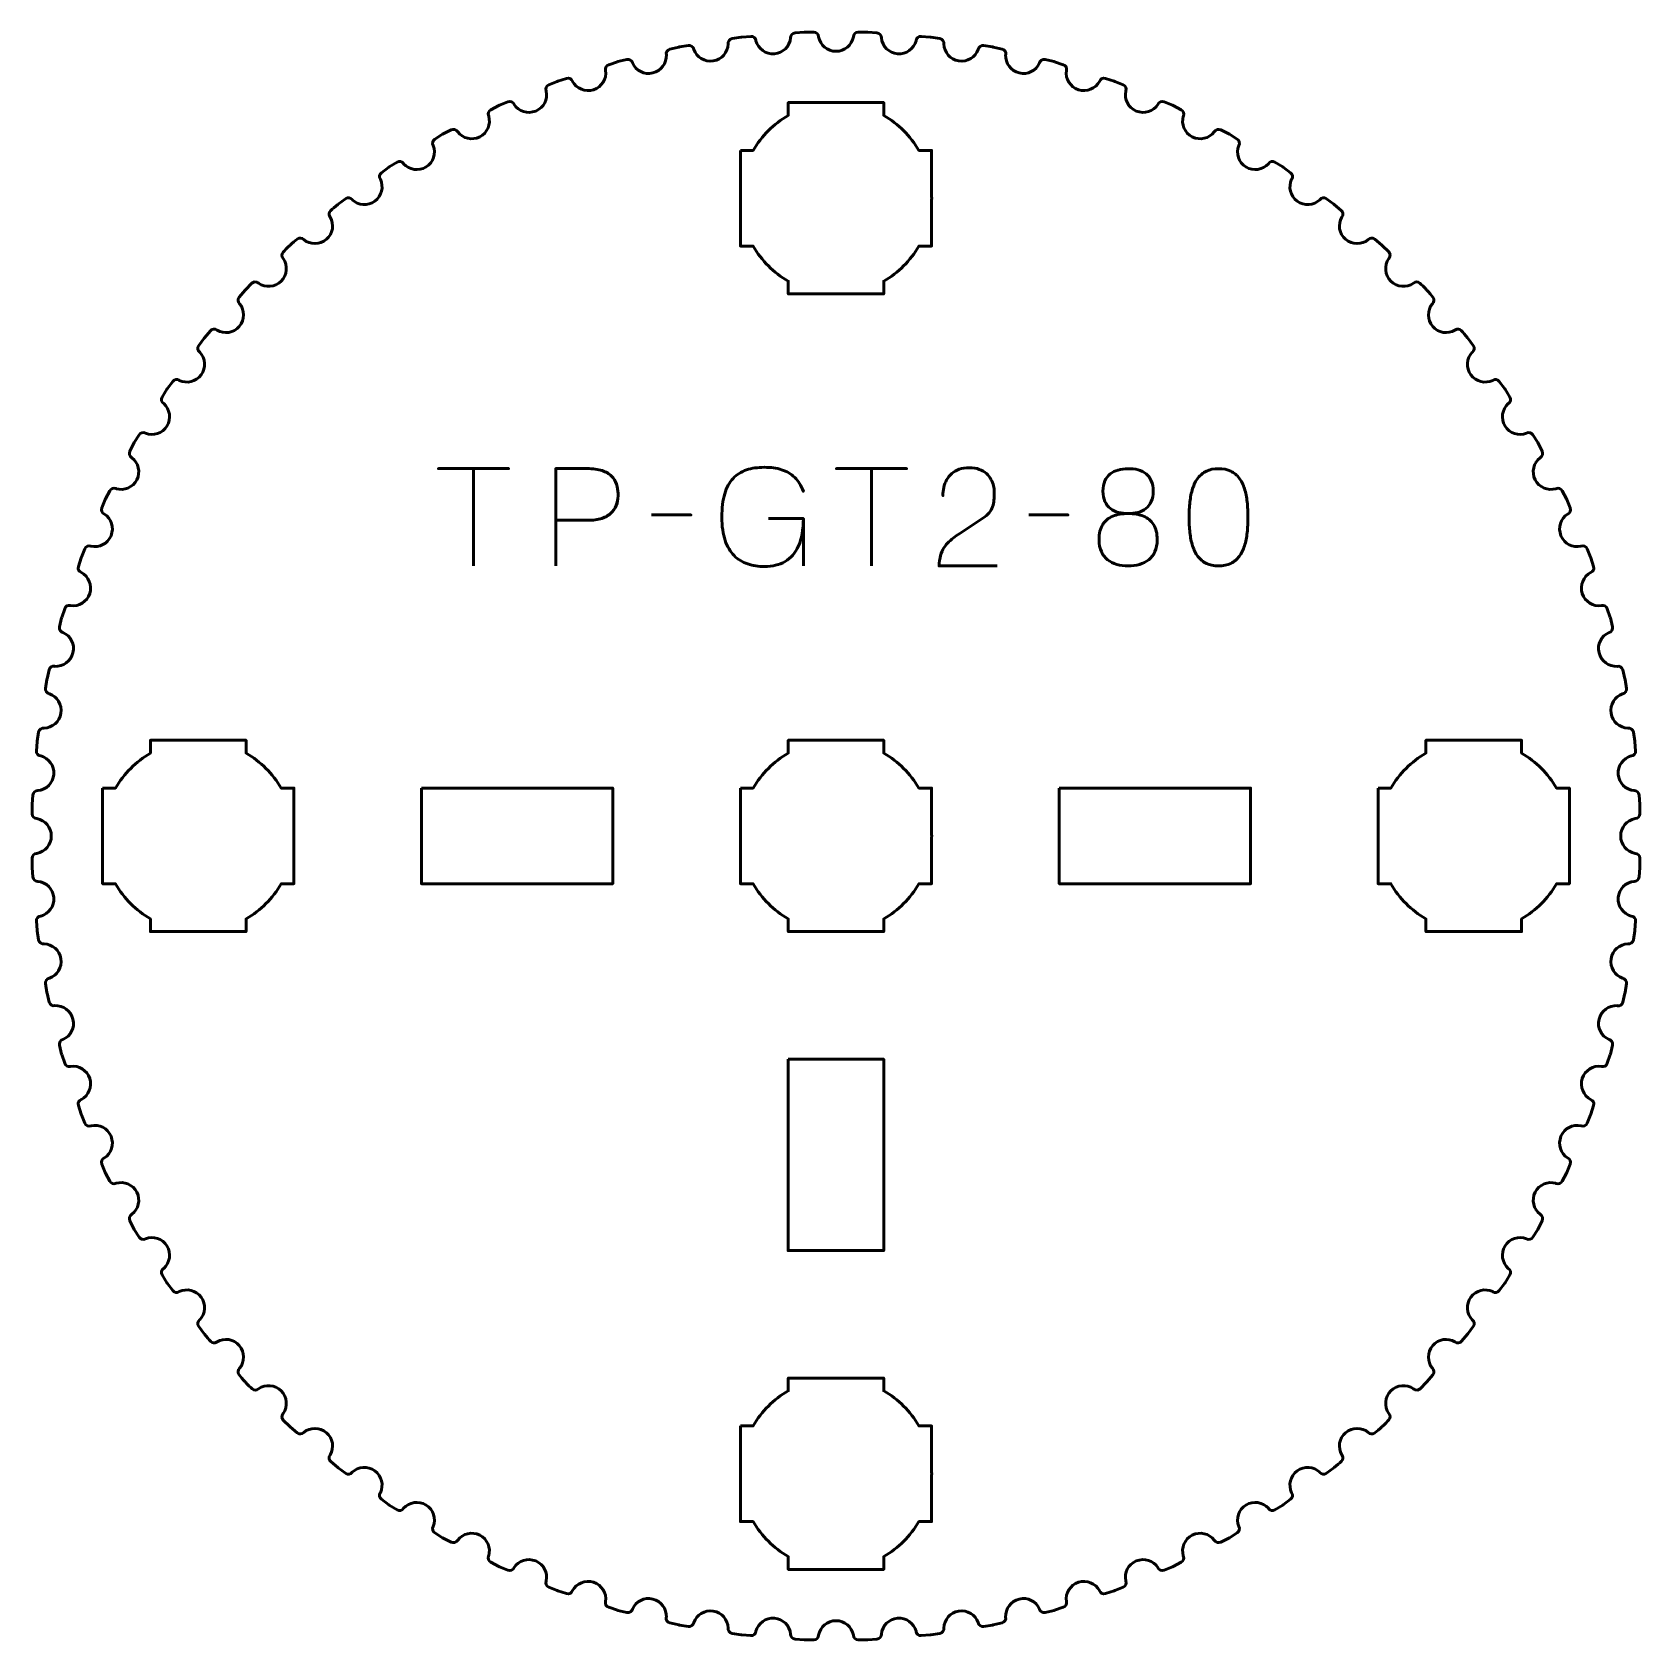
# Model space of a CAD drawing. Header units: centimetres. Extents: x -13.02 to -7.98, y -17.37 to -12.33.
import ezdxf

# ---------------------------------------------------------------- set-up
doc = ezdxf.new("R2010")
doc.units = ezdxf.units.CM
doc.header["$MEASUREMENT"] = 0
doc.layers.add('Layer 1', color=7, linetype='Continuous')

msp = doc.modelspace()

# ---------------------------------------------------------------- linework, layer by layer
at = {"layer": 'Layer 1', "lineweight": 53}
for points, knots in [([(-10.2044, -12.34439), (-10.2044, -12.34439), (-10.23288, -12.34226), (-10.23288, -12.34226), (-10.23288, -12.34226), (-10.24114, -12.34161), (-10.24836, -12.34778), (-10.24893, -12.35569), (-10.24893, -12.35569), (-10.25553, -12.38086), (-10.2797, -12.39874), (-10.30691, -12.3966), (-10.30691, -12.3966), (-10.33413, -12.39445), (-10.3552, -12.37302), (-10.35775, -12.34713), (-10.35775, -12.34713), (-10.3577, -12.34729), (-10.3577, -12.34709), (-10.35768, -12.3469), (-10.35768, -12.3469), (-10.35736, -12.3389), (-10.36343, -12.33198), (-10.37149, -12.33135), (-10.37149, -12.33135), (-10.37149, -12.33135), (-10.4, -12.329), (-10.4, -12.329), (-10.4, -12.329), (-10.4, -12.329), (-10.4019, -12.32893), (-10.4019, -12.32893), (-10.4019, -12.32893), (-10.4019, -12.32893), (-10.43046, -12.32903), (-10.43046, -12.32903), (-10.43046, -12.32903), (-10.43874, -12.32903), (-10.44546, -12.33575), (-10.44541, -12.34368), (-10.44541, -12.34368), (-10.45001, -12.36929), (-10.4727, -12.38901), (-10.5, -12.38901), (-10.5, -12.38901), (-10.5273, -12.38901), (-10.54999, -12.36929), (-10.55456, -12.34368), (-10.55456, -12.34368), (-10.5545, -12.34384), (-10.55451, -12.34364), (-10.55451, -12.34345), (-10.55451, -12.34345), (-10.55482, -12.33545), (-10.56141, -12.32903), (-10.5695, -12.32903), (-10.5695, -12.32903), (-10.5695, -12.32903), (-10.5981, -12.32893), (-10.5981, -12.32893), (-10.5981, -12.32893), (-10.5981, -12.32893), (-10.6, -12.329), (-10.6, -12.329), (-10.6, -12.329), (-10.6, -12.329), (-10.62847, -12.33135), (-10.62847, -12.33135), (-10.62847, -12.33135), (-10.63672, -12.33199), (-10.64289, -12.33922), (-10.64222, -12.34712), (-10.64222, -12.34712), (-10.6448, -12.37302), (-10.66587, -12.39445), (-10.69309, -12.3966), (-10.69309, -12.3966), (-10.7203, -12.39874), (-10.74447, -12.38086), (-10.75104, -12.35569), (-10.75104, -12.35569), (-10.75096, -12.35584), (-10.75099, -12.35564), (-10.751, -12.35545), (-10.751, -12.35545), (-10.75194, -12.3475), (-10.75901, -12.34162), (-10.76708, -12.34225), (-10.76708, -12.34225), (-10.76708, -12.34225), (-10.7956, -12.34439), (-10.7956, -12.34439), (-10.7956, -12.34439), (-10.7956, -12.34439), (-10.79749, -12.34462), (-10.79749, -12.34462), (-10.79749, -12.34462), (-10.79749, -12.34462), (-10.82568, -12.34919), (-10.82568, -12.34919), (-10.82568, -12.34919), (-10.83386, -12.35048), (-10.83945, -12.35817), (-10.83816, -12.366), (-10.83816, -12.366), (-10.83869, -12.39201), (-10.85802, -12.41504), (-10.88498, -12.41931), (-10.88498, -12.41931), (-10.91195, -12.42358), (-10.93744, -12.40765), (-10.94596, -12.38307), (-10.94596, -12.38307), (-10.94588, -12.38322), (-10.94592, -12.38302), (-10.94595, -12.38284), (-10.94595, -12.38284), (-10.94751, -12.37498), (-10.95502, -12.36967), (-10.96301, -12.37094), (-10.96301, -12.37094), (-10.96301, -12.37094), (-10.99128, -12.37531), (-10.99128, -12.37531), (-10.99128, -12.37531), (-10.99128, -12.37531), (-10.99314, -12.37568), (-10.99314, -12.37568), (-10.99314, -12.37568), (-10.99314, -12.37568), (-11.02089, -12.38245), (-11.02089, -12.38245), (-11.02089, -12.38245), (-11.02894, -12.38438), (-11.03391, -12.39249), (-11.03201, -12.40019), (-11.03201, -12.40019), (-11.0305, -12.42616), (-11.04796, -12.45063), (-11.07451, -12.45701), (-11.07451, -12.45701), (-11.10105, -12.46338), (-11.12772, -12.4495), (-11.13814, -12.42567), (-11.13814, -12.42567), (-11.13805, -12.42581), (-11.1381, -12.42562), (-11.13815, -12.42543), (-11.13815, -12.42543), (-11.14032, -12.41772), (-11.14822, -12.41302), (-11.15609, -12.41491), (-11.15609, -12.41491), (-11.15609, -12.41491), (-11.18393, -12.42148), (-11.18393, -12.42148), (-11.18393, -12.42148), (-11.18393, -12.42148), (-11.18575, -12.422), (-11.18575, -12.422), (-11.18575, -12.422), (-11.18575, -12.422), (-11.21289, -12.43093), (-11.21289, -12.43093), (-11.21289, -12.43093), (-11.22076, -12.43348), (-11.22508, -12.44195), (-11.22258, -12.44948), (-11.22258, -12.44948), (-11.21904, -12.47526), (-11.23452, -12.50102), (-11.26049, -12.50946), (-11.26049, -12.50946), (-11.28645, -12.5179), (-11.31412, -12.50615), (-11.32639, -12.48321), (-11.32639, -12.48321), (-11.32628, -12.48334), (-11.32635, -12.48315), (-11.32641, -12.48297), (-11.32641, -12.48297), (-11.32918, -12.47546), (-11.33743, -12.47139), (-11.34512, -12.47389), (-11.34512, -12.47389), (-11.34512, -12.47389), (-11.37236, -12.48263), (-11.37236, -12.48263), (-11.37236, -12.48263), (-11.37236, -12.48263), (-11.37414, -12.48329), (-11.37414, -12.48329), (-11.37414, -12.48329), (-11.37414, -12.48329), (-11.40049, -12.49432), (-11.40049, -12.49432), (-11.40049, -12.49432), (-11.40814, -12.49748), (-11.41177, -12.50626), (-11.40869, -12.51357), (-11.40869, -12.51357), (-11.40314, -12.53899), (-11.41656, -12.56589), (-11.44178, -12.57634), (-11.44178, -12.57634), (-11.467, -12.58679), (-11.49551, -12.57725), (-11.50953, -12.55534), (-11.50953, -12.55534), (-11.50942, -12.55547), (-11.5095, -12.55529), (-11.50958, -12.55511), (-11.50958, -12.55511), (-11.51292, -12.54784), (-11.52147, -12.54443), (-11.52894, -12.54752), (-11.52894, -12.54752), (-11.52894, -12.54752), (-11.55541, -12.55837), (-11.55541, -12.55837), (-11.55541, -12.55837), (-11.55541, -12.55837), (-11.55713, -12.55917), (-11.55713, -12.55917), (-11.55713, -12.55917), (-11.55713, -12.55917), (-11.58254, -12.57223), (-11.58254, -12.57223), (-11.58254, -12.57223), (-11.58991, -12.57599), (-11.59285, -12.58503), (-11.58921, -12.59207), (-11.58921, -12.59207), (-11.58168, -12.61698), (-11.59294, -12.64485), (-11.61727, -12.65724), (-11.61727, -12.65724), (-11.64159, -12.66964), (-11.67076, -12.66237), (-11.68646, -12.64162), (-11.68646, -12.64162), (-11.68633, -12.64174), (-11.68643, -12.64156), (-11.68652, -12.64139), (-11.68652, -12.64139), (-11.69043, -12.63441), (-11.69921, -12.63168), (-11.70642, -12.63535), (-11.70642, -12.63535), (-11.70642, -12.63535), (-11.73195, -12.64824), (-11.73195, -12.64824), (-11.73195, -12.64824), (-11.73195, -12.64824), (-11.73361, -12.64917), (-11.73361, -12.64917), (-11.73361, -12.64917), (-11.73361, -12.64917), (-11.75791, -12.66419), (-11.75791, -12.66419), (-11.75791, -12.66419), (-11.76497, -12.66851), (-11.76719, -12.67775), (-11.763, -12.68449), (-11.763, -12.68449), (-11.75354, -12.70873), (-11.76259, -12.7374), (-11.78586, -12.75166), (-11.78586, -12.75166), (-11.80914, -12.76593), (-11.83879, -12.76097), (-11.85607, -12.74152), (-11.85607, -12.74152), (-11.85593, -12.74162), (-11.85605, -12.74146), (-11.85615, -12.7413), (-11.85615, -12.7413), (-11.86059, -12.73464), (-11.86956, -12.73261), (-11.87646, -12.73683), (-11.87646, -12.73683), (-11.87646, -12.73683), (-11.9009, -12.75169), (-11.9009, -12.75169), (-11.9009, -12.75169), (-11.9009, -12.75169), (-11.90248, -12.75274), (-11.90248, -12.75274), (-11.90248, -12.75274), (-11.90248, -12.75274), (-11.92553, -12.76962), (-11.92553, -12.76962), (-11.92553, -12.76962), (-11.93223, -12.77448), (-11.93372, -12.78387), (-11.92901, -12.79026), (-11.92901, -12.79026), (-11.91768, -12.81368), (-11.92445, -12.84297), (-11.94653, -12.85902), (-11.94653, -12.85902), (-11.96862, -12.87506), (-11.99857, -12.87245), (-12.01732, -12.85441), (-12.01732, -12.85441), (-12.01718, -12.85451), (-12.0173, -12.85435), (-12.01741, -12.8542), (-12.01741, -12.8542), (-12.02237, -12.84791), (-12.03147, -12.84659), (-12.03802, -12.85134), (-12.03802, -12.85134), (-12.03802, -12.85134), (-12.06122, -12.86807), (-12.06122, -12.86807), (-12.06122, -12.86807), (-12.0617, -12.86848), (-12.06219, -12.86889), (-12.06267, -12.8693), (-12.06267, -12.8693), (-12.08012, -12.88395), (-12.09711, -12.89349), (-12.08621, -12.90873), (-12.08621, -12.90873), (-12.07308, -12.93119), (-12.07753, -12.96092), (-12.09829, -12.97865), (-12.09829, -12.97865), (-12.11904, -12.99638), (-12.1491, -12.99612), (-12.16921, -12.97961), (-12.16921, -12.97961), (-12.16906, -12.9797), (-12.1692, -12.97955), (-12.16932, -12.97941), (-12.16932, -12.97941), (-12.18153, -12.96568), (-12.19731, -12.98398), (-12.21191, -12.99667), (-12.21191, -12.99667), (-12.21236, -12.99712), (-12.21281, -12.99756), (-12.21326, -12.99801), (-12.21326, -12.99801), (-12.22951, -13.01398), (-12.2457, -13.02484), (-12.23363, -13.03916), (-12.23363, -13.03916), (-12.21878, -13.06052), (-12.22088, -13.09051), (-12.24018, -13.10982), (-12.24018, -13.10982), (-12.25949, -13.12912), (-12.28948, -13.13122), (-12.31082, -13.11634), (-12.31082, -13.11634), (-12.31019, -13.11662), (-12.32168, -13.1065), (-12.33174, -13.11655), (-12.33174, -13.11655), (-12.33174, -13.11655), (-12.35204, -13.1367), (-12.35204, -13.1367), (-12.35204, -13.1367), (-12.35204, -13.1367), (-12.35333, -13.13809), (-12.35333, -13.13809), (-12.35333, -13.13809), (-12.35333, -13.13809), (-12.3718, -13.15988), (-12.3718, -13.15988), (-12.3718, -13.15988), (-12.37718, -13.16618), (-12.37643, -13.17565), (-12.37037, -13.18076), (-12.37037, -13.18076), (-12.35388, -13.2009), (-12.35362, -13.23096), (-12.37135, -13.25171), (-12.37135, -13.25171), (-12.38908, -13.27247), (-12.41881, -13.27692), (-12.44125, -13.26376), (-12.44125, -13.26376), (-12.44109, -13.26382), (-12.44125, -13.2637), (-12.4414, -13.26358), (-12.4414, -13.26358), (-12.44768, -13.25862), (-12.45684, -13.25946), (-12.4621, -13.26561), (-12.4621, -13.26561), (-12.4621, -13.26561), (-12.48075, -13.28729), (-12.48075, -13.28729), (-12.48075, -13.28729), (-12.48075, -13.28729), (-12.48193, -13.28878), (-12.48193, -13.28878), (-12.48193, -13.28878), (-12.48193, -13.28878), (-12.49863, -13.31195), (-12.49863, -13.31195), (-12.49863, -13.31195), (-12.5035, -13.31865), (-12.50201, -13.32804), (-12.49557, -13.33266), (-12.49557, -13.33266), (-12.47755, -13.35143), (-12.47494, -13.38138), (-12.49098, -13.40347), (-12.49098, -13.40347), (-12.50703, -13.42555), (-12.53632, -13.43232), (-12.55973, -13.42096), (-12.55973, -13.42096), (-12.55956, -13.42101), (-12.55973, -13.4209), (-12.55988, -13.42079), (-12.55988, -13.42079), (-12.56654, -13.41633), (-12.5756, -13.41789), (-12.58036, -13.42444), (-12.58036, -13.42444), (-12.58036, -13.42444), (-12.59726, -13.44752), (-12.59726, -13.44752), (-12.59726, -13.44752), (-12.59726, -13.44752), (-12.59831, -13.4491), (-12.59831, -13.4491), (-12.59831, -13.4491), (-12.59831, -13.4491), (-12.61315, -13.4735), (-12.61315, -13.4735), (-12.61315, -13.4735), (-12.61747, -13.48056), (-12.61525, -13.4898), (-12.60847, -13.49391), (-12.60847, -13.49391), (-12.58903, -13.51121), (-12.58407, -13.54086), (-12.59834, -13.56414), (-12.59834, -13.56414), (-12.6126, -13.58741), (-12.64127, -13.59646), (-12.6655, -13.58697), (-12.6655, -13.58697), (-12.66533, -13.587), (-12.6655, -13.58691), (-12.66567, -13.58681), (-12.66567, -13.58681), (-12.67265, -13.58289), (-12.68157, -13.58516), (-12.68579, -13.59206), (-12.68579, -13.59206), (-12.68579, -13.59206), (-12.70083, -13.61639), (-12.70083, -13.61639), (-12.70083, -13.61639), (-12.70083, -13.61639), (-12.70176, -13.61805), (-12.70176, -13.61805), (-12.70176, -13.61805), (-12.70176, -13.61805), (-12.71463, -13.64354), (-12.71463, -13.64354), (-12.71463, -13.64354), (-12.71839, -13.65092), (-12.71545, -13.65996), (-12.70836, -13.66351), (-12.70836, -13.66351), (-12.68763, -13.67924), (-12.68036, -13.70841), (-12.69276, -13.73273), (-12.69276, -13.73273), (-12.70515, -13.75706), (-12.73302, -13.76832), (-12.75792, -13.76077), (-12.75792, -13.76077), (-12.75775, -13.76079), (-12.75793, -13.76071), (-12.7581, -13.76062), (-12.7581, -13.76062), (-12.76537, -13.75726), (-12.77408, -13.76022), (-12.77775, -13.76743), (-12.77775, -13.76743), (-12.77775, -13.76743), (-12.79083, -13.79287), (-12.79083, -13.79287), (-12.79083, -13.79287), (-12.79083, -13.79287), (-12.79163, -13.79459), (-12.79163, -13.79459), (-12.79163, -13.79459), (-12.79163, -13.79459), (-12.80246, -13.82102), (-12.80246, -13.82102), (-12.80246, -13.82102), (-12.80563, -13.82867), (-12.80199, -13.83745), (-12.79465, -13.84044), (-12.79465, -13.84044), (-12.77275, -13.85449), (-12.76321, -13.883), (-12.77366, -13.90822), (-12.77366, -13.90822), (-12.78411, -13.93344), (-12.81101, -13.94686), (-12.83642, -13.94128), (-12.83642, -13.94128), (-12.83625, -13.94129), (-12.83643, -13.94122), (-12.83661, -13.94115), (-12.83661, -13.94115), (-12.84412, -13.93837), (-12.85257, -13.942), (-12.85567, -13.94948), (-12.85567, -13.94948), (-12.85567, -13.94948), (-12.86671, -13.97586), (-12.86671, -13.97586), (-12.86671, -13.97586), (-12.86671, -13.97586), (-12.86737, -13.97764), (-12.86737, -13.97764), (-12.86737, -13.97764), (-12.86737, -13.97764), (-12.8761, -14.00484), (-12.8761, -14.00484), (-12.8761, -14.00484), (-12.87865, -14.01272), (-12.87434, -14.02118), (-12.86678, -14.02359), (-12.86678, -14.02359), (-12.84385, -14.03588), (-12.8321, -14.06355), (-12.84054, -14.08951), (-12.84054, -14.08951), (-12.84898, -14.11548), (-12.87474, -14.13096), (-12.90051, -14.12739), (-12.90051, -14.12739), (-12.90034, -14.12739), (-12.90053, -14.12733), (-12.90072, -14.12728), (-12.90072, -14.12728), (-12.90842, -14.1251), (-12.91656, -14.12938), (-12.91906, -14.13708), (-12.91906, -14.13708), (-12.91906, -14.13708), (-12.928, -14.16425), (-12.928, -14.16425), (-12.928, -14.16425), (-12.928, -14.16425), (-12.92852, -14.16607), (-12.92852, -14.16607), (-12.92852, -14.16607), (-12.92852, -14.16607), (-12.93508, -14.19387), (-12.93508, -14.19387), (-12.93508, -14.19387), (-12.93701, -14.20192), (-12.93205, -14.21003), (-12.92433, -14.21183), (-12.92433, -14.21183), (-12.9005, -14.22228), (-12.88662, -14.24895), (-12.89299, -14.27549), (-12.89299, -14.27549), (-12.89937, -14.30204), (-12.92384, -14.3195), (-12.94981, -14.31796), (-12.94981, -14.31796), (-12.94964, -14.31794), (-12.94983, -14.31791), (-12.95002, -14.31786), (-12.95002, -14.31786), (-12.95787, -14.3163), (-12.96565, -14.3212), (-12.96754, -14.32907), (-12.96754, -14.32907), (-12.96754, -14.32907), (-12.97432, -14.35686), (-12.97432, -14.35686), (-12.97432, -14.35686), (-12.97432, -14.35686), (-12.97469, -14.35872), (-12.97469, -14.35872), (-12.97469, -14.35872), (-12.97469, -14.35872), (-12.97905, -14.38695), (-12.97905, -14.38695), (-12.97905, -14.38695), (-12.98035, -14.39513), (-12.97476, -14.40282), (-12.96692, -14.40401), (-12.96692, -14.40401), (-12.94235, -14.41256), (-12.92642, -14.43805), (-12.93069, -14.46502), (-12.93069, -14.46502), (-12.93496, -14.49198), (-12.95799, -14.51131), (-12.984, -14.51181), (-12.984, -14.51181), (-12.98383, -14.51178), (-12.98403, -14.51176), (-12.98422, -14.51173), (-12.98422, -14.51173), (-12.99217, -14.51078), (-12.99954, -14.51629), (-13.0008, -14.52428), (-13.0008, -14.52428), (-13.0008, -14.52428), (-13.00538, -14.55251), (-13.00538, -14.55251), (-13.00538, -14.55251), (-13.00538, -14.55251), (-13.00561, -14.5544), (-13.00561, -14.5544), (-13.00561, -14.5544), (-13.00561, -14.5544), (-13.00774, -14.58288), (-13.00774, -14.58288), (-13.00774, -14.58288), (-13.00839, -14.59114), (-13.00222, -14.59836), (-12.99431, -14.59893), (-12.99431, -14.59893), (-12.96914, -14.60553), (-12.95126, -14.6297), (-12.9534, -14.65691), (-12.9534, -14.65691), (-12.95555, -14.68413), (-12.97698, -14.7052), (-13.00287, -14.70775), (-13.00287, -14.70775), (-13.00271, -14.7077), (-13.00291, -14.7077), (-13.0031, -14.70768), (-13.0031, -14.70768), (-13.0111, -14.70736), (-13.01802, -14.71343), (-13.01865, -14.72149), (-13.01865, -14.72149), (-13.01865, -14.72149), (-13.021, -14.75), (-13.021, -14.75), (-13.021, -14.75), (-13.021, -14.75), (-13.02107, -14.7519), (-13.02107, -14.7519), (-13.02107, -14.7519), (-13.02107, -14.7519), (-13.02097, -14.78046), (-13.02097, -14.78046), (-13.02097, -14.78046), (-13.02097, -14.78874), (-13.01425, -14.79546), (-13.00632, -14.79541), (-13.00632, -14.79541), (-12.98071, -14.80001), (-12.96099, -14.8227), (-12.96099, -14.85), (-12.96099, -14.85), (-12.96099, -14.8773), (-12.98071, -14.89999), (-13.00632, -14.90456), (-13.00632, -14.90456), (-13.00616, -14.9045), (-13.00636, -14.90451), (-13.00655, -14.90451), (-13.00655, -14.90451), (-13.01455, -14.90482), (-13.02097, -14.91141), (-13.02097, -14.9195), (-13.02097, -14.9195), (-13.02097, -14.9195), (-13.02107, -14.9481), (-13.02107, -14.9481), (-13.02107, -14.9481), (-13.02107, -14.9481), (-13.021, -14.95), (-13.021, -14.95), (-13.021, -14.95), (-13.021, -14.95), (-13.01865, -14.97847), (-13.01865, -14.97847), (-13.01865, -14.97847), (-13.01801, -14.98672), (-13.01078, -14.99289), (-13.00288, -14.99222), (-13.00288, -14.99222), (-12.97698, -14.9948), (-12.95555, -15.01587), (-12.9534, -15.04309), (-12.9534, -15.04309), (-12.95126, -15.0703), (-12.96914, -15.09447), (-12.99431, -15.10104), (-12.99431, -15.10104), (-12.99416, -15.10096), (-12.99436, -15.10099), (-12.99455, -15.101), (-12.99455, -15.101), (-13.0025, -15.10194), (-13.00838, -15.10901), (-13.00775, -15.11708), (-13.00775, -15.11708), (-13.00775, -15.11708), (-13.00561, -15.1456), (-13.00561, -15.1456), (-13.00561, -15.1456), (-13.00561, -15.1456), (-13.00538, -15.14749), (-13.00538, -15.14749), (-13.00538, -15.14749), (-13.00538, -15.14749), (-13.00081, -15.17568), (-13.00081, -15.17568), (-13.00081, -15.17568), (-12.99952, -15.18386), (-12.99183, -15.18945), (-12.984, -15.18816), (-12.984, -15.18816), (-12.95799, -15.18869), (-12.93496, -15.20802), (-12.93069, -15.23498), (-12.93069, -15.23498), (-12.92642, -15.26195), (-12.94235, -15.28744), (-12.96693, -15.29596), (-12.96693, -15.29596), (-12.96678, -15.29588), (-12.96698, -15.29592), (-12.96716, -15.29595), (-12.96716, -15.29595), (-12.97502, -15.29751), (-12.98033, -15.30502), (-12.97906, -15.31301), (-12.97906, -15.31301), (-12.97906, -15.31301), (-12.97469, -15.34128), (-12.97469, -15.34128), (-12.97469, -15.34128), (-12.97469, -15.34128), (-12.97432, -15.34314), (-12.97432, -15.34314), (-12.97432, -15.34314), (-12.97432, -15.34314), (-12.96755, -15.37089), (-12.96755, -15.37089), (-12.96755, -15.37089), (-12.96562, -15.37894), (-12.95751, -15.38391), (-12.94981, -15.38201), (-12.94981, -15.38201), (-12.92384, -15.3805), (-12.89937, -15.39796), (-12.89299, -15.42451), (-12.89299, -15.42451), (-12.88662, -15.45105), (-12.9005, -15.47772), (-12.92433, -15.48814), (-12.92433, -15.48814), (-12.92419, -15.48805), (-12.92438, -15.4881), (-12.92457, -15.48815), (-12.92457, -15.48815), (-12.93228, -15.49032), (-12.93698, -15.49822), (-12.93509, -15.50609), (-12.93509, -15.50609), (-12.93509, -15.50609), (-12.92852, -15.53393), (-12.92852, -15.53393), (-12.92852, -15.53393), (-12.92852, -15.53393), (-12.928, -15.53575), (-12.928, -15.53575), (-12.928, -15.53575), (-12.928, -15.53575), (-12.91907, -15.56289), (-12.91907, -15.56289), (-12.91907, -15.56289), (-12.91652, -15.57076), (-12.90805, -15.57508), (-12.90052, -15.57258), (-12.90052, -15.57258), (-12.87474, -15.56904), (-12.84898, -15.58452), (-12.84054, -15.61049), (-12.84054, -15.61049), (-12.8321, -15.63645), (-12.84385, -15.66412), (-12.86679, -15.67639), (-12.86679, -15.67639), (-12.86666, -15.67628), (-12.86685, -15.67635), (-12.86703, -15.67641), (-12.86703, -15.67641), (-12.87454, -15.67918), (-12.87861, -15.68743), (-12.87611, -15.69512), (-12.87611, -15.69512), (-12.87611, -15.69512), (-12.86737, -15.72236), (-12.86737, -15.72236), (-12.86737, -15.72236), (-12.86737, -15.72236), (-12.86671, -15.72414), (-12.86671, -15.72414), (-12.86671, -15.72414), (-12.86671, -15.72414), (-12.85568, -15.75049), (-12.85568, -15.75049), (-12.85568, -15.75049), (-12.85252, -15.75814), (-12.84374, -15.76177), (-12.83643, -15.75869), (-12.83643, -15.75869), (-12.81101, -15.75314), (-12.78411, -15.76656), (-12.77366, -15.79178), (-12.77366, -15.79178), (-12.76321, -15.817), (-12.77275, -15.84551), (-12.79466, -15.85953), (-12.79466, -15.85953), (-12.79453, -15.85942), (-12.79471, -15.8595), (-12.79489, -15.85958), (-12.79489, -15.85958), (-12.80216, -15.86292), (-12.80557, -15.87147), (-12.80248, -15.87894), (-12.80248, -15.87894), (-12.80248, -15.87894), (-12.79163, -15.90541), (-12.79163, -15.90541), (-12.79163, -15.90541), (-12.79163, -15.90541), (-12.79083, -15.90713), (-12.79083, -15.90713), (-12.79083, -15.90713), (-12.79083, -15.90713), (-12.77777, -15.93254), (-12.77777, -15.93254), (-12.77777, -15.93254), (-12.77401, -15.93991), (-12.76497, -15.94285), (-12.75793, -15.93921), (-12.75793, -15.93921), (-12.73302, -15.93168), (-12.70515, -15.94294), (-12.69276, -15.96727), (-12.69276, -15.96727), (-12.68036, -15.99159), (-12.68763, -16.02076), (-12.70838, -16.03646), (-12.70838, -16.03646), (-12.70826, -16.03633), (-12.70844, -16.03643), (-12.70861, -16.03652), (-12.70861, -16.03652), (-12.71559, -16.04043), (-12.71832, -16.04921), (-12.71465, -16.05642), (-12.71465, -16.05642), (-12.71465, -16.05642), (-12.70176, -16.08195), (-12.70176, -16.08195), (-12.70176, -16.08195), (-12.70176, -16.08195), (-12.70083, -16.08361), (-12.70083, -16.08361), (-12.70083, -16.08361), (-12.70083, -16.08361), (-12.68581, -16.10791), (-12.68581, -16.10791), (-12.68581, -16.10791), (-12.68149, -16.11497), (-12.67225, -16.11719), (-12.66551, -16.113), (-12.66551, -16.113), (-12.64127, -16.10354), (-12.6126, -16.11259), (-12.59834, -16.13586), (-12.59834, -16.13586), (-12.58407, -16.15914), (-12.58903, -16.18879), (-12.60848, -16.20607), (-12.60848, -16.20607), (-12.60838, -16.20593), (-12.60854, -16.20605), (-12.6087, -16.20615), (-12.6087, -16.20615), (-12.61536, -16.21059), (-12.61739, -16.21956), (-12.61317, -16.22646), (-12.61317, -16.22646), (-12.61317, -16.22646), (-12.59831, -16.2509), (-12.59831, -16.2509), (-12.59831, -16.2509), (-12.59831, -16.2509), (-12.59726, -16.25248), (-12.59726, -16.25248), (-12.59726, -16.25248), (-12.59726, -16.25248), (-12.58038, -16.27553), (-12.58038, -16.27553), (-12.58038, -16.27553), (-12.57552, -16.28223), (-12.56613, -16.28372), (-12.55974, -16.27901), (-12.55974, -16.27901), (-12.53632, -16.26768), (-12.50703, -16.27445), (-12.49098, -16.29653), (-12.49098, -16.29653), (-12.47494, -16.31862), (-12.47755, -16.34857), (-12.49559, -16.36732), (-12.49559, -16.36732), (-12.49549, -16.36718), (-12.49565, -16.3673), (-12.4958, -16.36741), (-12.4958, -16.36741), (-12.50209, -16.37237), (-12.50341, -16.38147), (-12.49866, -16.38802), (-12.49866, -16.38802), (-12.49866, -16.38802), (-12.48193, -16.41122), (-12.48193, -16.41122), (-12.48193, -16.41122), (-12.48152, -16.4117), (-12.48111, -16.41219), (-12.4807, -16.41267), (-12.4807, -16.41267), (-12.46605, -16.43012), (-12.45651, -16.44711), (-12.44127, -16.43621), (-12.44127, -16.43621), (-12.41881, -16.42308), (-12.38908, -16.42753), (-12.37135, -16.44829), (-12.37135, -16.44829), (-12.35362, -16.46904), (-12.35388, -16.4991), (-12.37039, -16.51921), (-12.37039, -16.51921), (-12.3703, -16.51906), (-12.37045, -16.5192), (-12.37059, -16.51932), (-12.37059, -16.51932), (-12.38432, -16.53153), (-12.36602, -16.54731), (-12.35333, -16.56191), (-12.35333, -16.56191), (-12.35288, -16.56236), (-12.35244, -16.56281), (-12.35199, -16.56326), (-12.35199, -16.56326), (-12.33602, -16.57951), (-12.32516, -16.5957), (-12.31084, -16.58363), (-12.31084, -16.58363), (-12.28948, -16.56878), (-12.25949, -16.57088), (-12.24018, -16.59018), (-12.24018, -16.59018), (-12.22088, -16.60949), (-12.21878, -16.63948), (-12.23366, -16.66082), (-12.23366, -16.66082), (-12.23338, -16.66019), (-12.2435, -16.67168), (-12.23345, -16.68174), (-12.23345, -16.68174), (-12.23345, -16.68174), (-12.2133, -16.70204), (-12.2133, -16.70204), (-12.2133, -16.70204), (-12.2133, -16.70204), (-12.21191, -16.70333), (-12.21191, -16.70333), (-12.21191, -16.70333), (-12.21191, -16.70333), (-12.19012, -16.7218), (-12.19012, -16.7218), (-12.19012, -16.7218), (-12.18382, -16.72718), (-12.17435, -16.72643), (-12.16924, -16.72037), (-12.16924, -16.72037), (-12.1491, -16.70388), (-12.11904, -16.70362), (-12.09829, -16.72135), (-12.09829, -16.72135), (-12.07753, -16.73908), (-12.07308, -16.76881), (-12.08624, -16.79125), (-12.08624, -16.79125), (-12.08618, -16.79109), (-12.0863, -16.79125), (-12.08642, -16.7914), (-12.08642, -16.7914), (-12.09138, -16.79768), (-12.09054, -16.80684), (-12.08439, -16.8121), (-12.08439, -16.8121), (-12.08439, -16.8121), (-12.06271, -16.83075), (-12.06271, -16.83075), (-12.06271, -16.83075), (-12.06271, -16.83075), (-12.06122, -16.83193), (-12.06122, -16.83193), (-12.06122, -16.83193), (-12.06122, -16.83193), (-12.03805, -16.84863), (-12.03805, -16.84863), (-12.03805, -16.84863), (-12.03135, -16.8535), (-12.02196, -16.85201), (-12.01734, -16.84557), (-12.01734, -16.84557), (-11.99857, -16.82755), (-11.96862, -16.82494), (-11.94653, -16.84098), (-11.94653, -16.84098), (-11.92445, -16.85703), (-11.91768, -16.88632), (-11.92904, -16.90973), (-11.92904, -16.90973), (-11.92899, -16.90956), (-11.9291, -16.90973), (-11.92921, -16.90988), (-11.92921, -16.90988), (-11.93367, -16.91654), (-11.93211, -16.9256), (-11.92556, -16.93036), (-11.92556, -16.93036), (-11.92556, -16.93036), (-11.90248, -16.94726), (-11.90248, -16.94726), (-11.90248, -16.94726), (-11.90248, -16.94726), (-11.9009, -16.94831), (-11.9009, -16.94831), (-11.9009, -16.94831), (-11.9009, -16.94831), (-11.8765, -16.96315), (-11.8765, -16.96315), (-11.8765, -16.96315), (-11.86944, -16.96747), (-11.8602, -16.96525), (-11.85609, -16.95847), (-11.85609, -16.95847), (-11.83879, -16.93903), (-11.80914, -16.93407), (-11.78586, -16.94834), (-11.78586, -16.94834), (-11.76259, -16.9626), (-11.75354, -16.99127), (-11.76303, -17.0155), (-11.76303, -17.0155), (-11.763, -17.01533), (-11.76309, -17.0155), (-11.76319, -17.01567), (-11.76319, -17.01567), (-11.76711, -17.02265), (-11.76484, -17.03157), (-11.75794, -17.03579), (-11.75794, -17.03579), (-11.75794, -17.03579), (-11.73361, -17.05083), (-11.73361, -17.05083), (-11.73361, -17.05083), (-11.73361, -17.05083), (-11.73195, -17.05176), (-11.73195, -17.05176), (-11.73195, -17.05176), (-11.73195, -17.05176), (-11.70646, -17.06463), (-11.70646, -17.06463), (-11.70646, -17.06463), (-11.69908, -17.06839), (-11.69004, -17.06545), (-11.68649, -17.05836), (-11.68649, -17.05836), (-11.67076, -17.03763), (-11.64159, -17.03036), (-11.61727, -17.04276), (-11.61727, -17.04276), (-11.59294, -17.05515), (-11.58168, -17.08302), (-11.58923, -17.10792), (-11.58923, -17.10792), (-11.58921, -17.10775), (-11.58929, -17.10793), (-11.58938, -17.1081), (-11.58938, -17.1081), (-11.59274, -17.11537), (-11.58978, -17.12408), (-11.58257, -17.12775), (-11.58257, -17.12775), (-11.58257, -17.12775), (-11.55713, -17.14083), (-11.55713, -17.14083), (-11.55713, -17.14083), (-11.55713, -17.14083), (-11.55541, -17.14163), (-11.55541, -17.14163), (-11.55541, -17.14163), (-11.55541, -17.14163), (-11.52898, -17.15246), (-11.52898, -17.15246), (-11.52898, -17.15246), (-11.52133, -17.15563), (-11.51255, -17.15199), (-11.50956, -17.14465), (-11.50956, -17.14465), (-11.49551, -17.12275), (-11.467, -17.11321), (-11.44178, -17.12366), (-11.44178, -17.12366), (-11.41656, -17.13411), (-11.40314, -17.16101), (-11.40872, -17.18642), (-11.40872, -17.18642), (-11.40871, -17.18625), (-11.40878, -17.18643), (-11.40885, -17.18661), (-11.40885, -17.18661), (-11.41163, -17.19412), (-11.408, -17.20257), (-11.40052, -17.20567), (-11.40052, -17.20567), (-11.40052, -17.20567), (-11.37414, -17.21671), (-11.37414, -17.21671), (-11.37414, -17.21671), (-11.37414, -17.21671), (-11.37236, -17.21737), (-11.37236, -17.21737), (-11.37236, -17.21737), (-11.37236, -17.21737), (-11.34516, -17.2261), (-11.34516, -17.2261), (-11.34516, -17.2261), (-11.33728, -17.22865), (-11.32882, -17.22434), (-11.32641, -17.21678), (-11.32641, -17.21678), (-11.31412, -17.19385), (-11.28645, -17.1821), (-11.26049, -17.19054), (-11.26049, -17.19054), (-11.23452, -17.19898), (-11.21904, -17.22474), (-11.22261, -17.25051), (-11.22261, -17.25051), (-11.22261, -17.25034), (-11.22267, -17.25053), (-11.22272, -17.25072), (-11.22272, -17.25072), (-11.2249, -17.25842), (-11.22062, -17.26656), (-11.21292, -17.26906), (-11.21292, -17.26906), (-11.21292, -17.26906), (-11.18575, -17.278), (-11.18575, -17.278), (-11.18575, -17.278), (-11.18575, -17.278), (-11.18393, -17.27852), (-11.18393, -17.27852), (-11.18393, -17.27852), (-11.18393, -17.27852), (-11.15613, -17.28508), (-11.15613, -17.28508), (-11.15613, -17.28508), (-11.14808, -17.28701), (-11.13997, -17.28205), (-11.13817, -17.27433), (-11.13817, -17.27433), (-11.12772, -17.2505), (-11.10105, -17.23662), (-11.07451, -17.24299), (-11.07451, -17.24299), (-11.04796, -17.24937), (-11.0305, -17.27384), (-11.03204, -17.29981), (-11.03204, -17.29981), (-11.03206, -17.29964), (-11.03209, -17.29983), (-11.03214, -17.30002), (-11.03214, -17.30002), (-11.0337, -17.30787), (-11.0288, -17.31565), (-11.02093, -17.31754), (-11.02093, -17.31754), (-11.02093, -17.31754), (-10.99314, -17.32432), (-10.99314, -17.32432), (-10.99314, -17.32432), (-10.99314, -17.32432), (-10.99128, -17.32469), (-10.99128, -17.32469), (-10.99128, -17.32469), (-10.99128, -17.32469), (-10.96305, -17.32905), (-10.96305, -17.32905), (-10.96305, -17.32905), (-10.95487, -17.33035), (-10.94718, -17.32476), (-10.94599, -17.31692), (-10.94599, -17.31692), (-10.93744, -17.29235), (-10.91195, -17.27642), (-10.88498, -17.28069), (-10.88498, -17.28069), (-10.85802, -17.28496), (-10.83869, -17.30799), (-10.83819, -17.334), (-10.83819, -17.334), (-10.83822, -17.33383), (-10.83824, -17.33403), (-10.83827, -17.33422), (-10.83827, -17.33422), (-10.83922, -17.34217), (-10.83371, -17.34954), (-10.82572, -17.3508), (-10.82572, -17.3508), (-10.82572, -17.3508), (-10.79749, -17.35538), (-10.79749, -17.35538), (-10.79749, -17.35538), (-10.79749, -17.35538), (-10.7956, -17.35561), (-10.7956, -17.35561), (-10.7956, -17.35561), (-10.7956, -17.35561), (-10.76712, -17.35774), (-10.76712, -17.35774), (-10.76712, -17.35774), (-10.75886, -17.35839), (-10.75164, -17.35222), (-10.75107, -17.34431), (-10.75107, -17.34431), (-10.74447, -17.31914), (-10.7203, -17.30126), (-10.69309, -17.3034), (-10.69309, -17.3034), (-10.66587, -17.30555), (-10.6448, -17.32698), (-10.64225, -17.35287), (-10.64225, -17.35287), (-10.6423, -17.35271), (-10.6423, -17.35291), (-10.64232, -17.3531), (-10.64232, -17.3531), (-10.64264, -17.3611), (-10.63657, -17.36802), (-10.62851, -17.36865), (-10.62851, -17.36865), (-10.62851, -17.36865), (-10.6, -17.371), (-10.6, -17.371), (-10.6, -17.371), (-10.6, -17.371), (-10.5981, -17.37107), (-10.5981, -17.37107), (-10.5981, -17.37107), (-10.5981, -17.37107), (-10.56954, -17.37097), (-10.56954, -17.37097), (-10.56954, -17.37097), (-10.56126, -17.37097), (-10.55454, -17.36425), (-10.55459, -17.35632), (-10.55459, -17.35632), (-10.54999, -17.33071), (-10.5273, -17.31099), (-10.5, -17.31099), (-10.5, -17.31099), (-10.4727, -17.31099), (-10.45001, -17.33071), (-10.44544, -17.35632), (-10.44544, -17.35632), (-10.4455, -17.35616), (-10.44549, -17.35636), (-10.44549, -17.35655), (-10.44549, -17.35655), (-10.44518, -17.36455), (-10.43859, -17.37097), (-10.4305, -17.37097), (-10.4305, -17.37097), (-10.4305, -17.37097), (-10.4019, -17.37107), (-10.4019, -17.37107), (-10.4019, -17.37107), (-10.4019, -17.37107), (-10.4, -17.371), (-10.4, -17.371), (-10.4, -17.371), (-10.4, -17.371), (-10.37153, -17.36865), (-10.37153, -17.36865), (-10.37153, -17.36865), (-10.36328, -17.36801), (-10.35711, -17.36078), (-10.35778, -17.35288), (-10.35778, -17.35288), (-10.3552, -17.32698), (-10.33413, -17.30555), (-10.30691, -17.3034), (-10.30691, -17.3034), (-10.2797, -17.30126), (-10.25553, -17.31914), (-10.24896, -17.34431), (-10.24896, -17.34431), (-10.24904, -17.34416), (-10.24901, -17.34436), (-10.249, -17.34455), (-10.249, -17.34455), (-10.24806, -17.3525), (-10.24099, -17.35838), (-10.23292, -17.35775), (-10.23292, -17.35775), (-10.23292, -17.35775), (-10.2044, -17.35561), (-10.2044, -17.35561), (-10.2044, -17.35561), (-10.2044, -17.35561), (-10.20251, -17.35538), (-10.20251, -17.35538), (-10.20251, -17.35538), (-10.20251, -17.35538), (-10.17432, -17.35081), (-10.17432, -17.35081), (-10.17432, -17.35081), (-10.16614, -17.34952), (-10.16055, -17.34183), (-10.16184, -17.334), (-10.16184, -17.334), (-10.16131, -17.30799), (-10.14198, -17.28496), (-10.11502, -17.28069), (-10.11502, -17.28069), (-10.08805, -17.27642), (-10.06256, -17.29235), (-10.05404, -17.31693), (-10.05404, -17.31693), (-10.05412, -17.31678), (-10.05408, -17.31698), (-10.05405, -17.31716), (-10.05405, -17.31716), (-10.05249, -17.32502), (-10.04498, -17.33033), (-10.03699, -17.32906), (-10.03699, -17.32906), (-10.03699, -17.32906), (-10.00872, -17.32469), (-10.00872, -17.32469), (-10.00872, -17.32469), (-10.00872, -17.32469), (-10.00686, -17.32432), (-10.00686, -17.32432), (-10.00686, -17.32432), (-10.00686, -17.32432), (-9.97911, -17.31755), (-9.97911, -17.31755), (-9.97911, -17.31755), (-9.97106, -17.31562), (-9.96609, -17.30751), (-9.96799, -17.29981), (-9.96799, -17.29981), (-9.9695, -17.27384), (-9.95204, -17.24937), (-9.92549, -17.24299), (-9.92549, -17.24299), (-9.89895, -17.23662), (-9.87228, -17.2505), (-9.86186, -17.27433), (-9.86186, -17.27433), (-9.86195, -17.27419), (-9.8619, -17.27438), (-9.86185, -17.27457), (-9.86185, -17.27457), (-9.85968, -17.28228), (-9.85178, -17.28698), (-9.84391, -17.28509), (-9.84391, -17.28509), (-9.84391, -17.28509), (-9.81607, -17.27852), (-9.81607, -17.27852), (-9.81607, -17.27852), (-9.81607, -17.27852), (-9.81425, -17.278), (-9.81425, -17.278), (-9.81425, -17.278), (-9.81425, -17.278), (-9.78711, -17.26907), (-9.78711, -17.26907), (-9.78711, -17.26907), (-9.77924, -17.26652), (-9.77492, -17.25805), (-9.77742, -17.25052), (-9.77742, -17.25052), (-9.78096, -17.22474), (-9.76548, -17.19898), (-9.73951, -17.19054), (-9.73951, -17.19054), (-9.71355, -17.1821), (-9.68588, -17.19385), (-9.67361, -17.21679), (-9.67361, -17.21679), (-9.67372, -17.21666), (-9.67365, -17.21685), (-9.67359, -17.21703), (-9.67359, -17.21703), (-9.67082, -17.22454), (-9.66257, -17.22861), (-9.65488, -17.22611), (-9.65488, -17.22611), (-9.65488, -17.22611), (-9.62764, -17.21737), (-9.62764, -17.21737), (-9.62764, -17.21737), (-9.62764, -17.21737), (-9.62586, -17.21671), (-9.62586, -17.21671), (-9.62586, -17.21671), (-9.62586, -17.21671), (-9.59951, -17.20568), (-9.59951, -17.20568), (-9.59951, -17.20568), (-9.59186, -17.20252), (-9.58823, -17.19374), (-9.59131, -17.18643), (-9.59131, -17.18643), (-9.59686, -17.16101), (-9.58344, -17.13411), (-9.55822, -17.12366), (-9.55822, -17.12366), (-9.533, -17.11321), (-9.50449, -17.12275), (-9.49047, -17.14466), (-9.49047, -17.14466), (-9.49058, -17.14453), (-9.4905, -17.14471), (-9.49042, -17.14489), (-9.49042, -17.14489), (-9.48708, -17.15216), (-9.47853, -17.15557), (-9.47106, -17.15248), (-9.47106, -17.15248), (-9.47106, -17.15248), (-9.44459, -17.14163), (-9.44459, -17.14163), (-9.44459, -17.14163), (-9.44459, -17.14163), (-9.44287, -17.14083), (-9.44287, -17.14083), (-9.44287, -17.14083), (-9.44287, -17.14083), (-9.41746, -17.12777), (-9.41746, -17.12777), (-9.41746, -17.12777), (-9.41009, -17.12401), (-9.40715, -17.11497), (-9.41079, -17.10793), (-9.41079, -17.10793), (-9.41832, -17.08302), (-9.40706, -17.05515), (-9.38273, -17.04276), (-9.38273, -17.04276), (-9.35841, -17.03036), (-9.32924, -17.03763), (-9.31354, -17.05838), (-9.31354, -17.05838), (-9.31367, -17.05826), (-9.31357, -17.05844), (-9.31348, -17.05861), (-9.31348, -17.05861), (-9.30957, -17.06559), (-9.30079, -17.06832), (-9.29358, -17.06465), (-9.29358, -17.06465), (-9.29358, -17.06465), (-9.26805, -17.05176), (-9.26805, -17.05176), (-9.26805, -17.05176), (-9.26805, -17.05176), (-9.26639, -17.05083), (-9.26639, -17.05083), (-9.26639, -17.05083), (-9.26639, -17.05083), (-9.24209, -17.03581), (-9.24209, -17.03581), (-9.24209, -17.03581), (-9.23503, -17.03149), (-9.23281, -17.02225), (-9.237, -17.01551), (-9.237, -17.01551), (-9.24646, -16.99127), (-9.23741, -16.9626), (-9.21414, -16.94834), (-9.21414, -16.94834), (-9.19086, -16.93407), (-9.16121, -16.93903), (-9.14393, -16.95848), (-9.14393, -16.95848), (-9.14407, -16.95838), (-9.14395, -16.95854), (-9.14385, -16.9587), (-9.14385, -16.9587), (-9.13941, -16.96536), (-9.13044, -16.96739), (-9.12354, -16.96317), (-9.12354, -16.96317), (-9.12354, -16.96317), (-9.0991, -16.94831), (-9.0991, -16.94831), (-9.0991, -16.94831), (-9.0991, -16.94831), (-9.09752, -16.94726), (-9.09752, -16.94726), (-9.09752, -16.94726), (-9.09752, -16.94726), (-9.07447, -16.93038), (-9.07447, -16.93038), (-9.07447, -16.93038), (-9.06777, -16.92552), (-9.06628, -16.91613), (-9.07099, -16.90974), (-9.07099, -16.90974), (-9.08232, -16.88632), (-9.07555, -16.85703), (-9.05347, -16.84098), (-9.05347, -16.84098), (-9.03138, -16.82494), (-9.00143, -16.82755), (-8.98268, -16.84559), (-8.98268, -16.84559), (-8.98282, -16.84549), (-8.9827, -16.84565), (-8.98259, -16.8458), (-8.98259, -16.8458), (-8.97763, -16.85209), (-8.96853, -16.85341), (-8.96198, -16.84866), (-8.96198, -16.84866), (-8.96198, -16.84866), (-8.93878, -16.83193), (-8.93878, -16.83193), (-8.93878, -16.83193), (-8.9383, -16.83152), (-8.93781, -16.83111), (-8.93733, -16.8307), (-8.93733, -16.8307), (-8.91988, -16.81605), (-8.90289, -16.80651), (-8.91379, -16.79127), (-8.91379, -16.79127), (-8.92692, -16.76881), (-8.92247, -16.73908), (-8.90171, -16.72135), (-8.90171, -16.72135), (-8.88096, -16.70362), (-8.8509, -16.70388), (-8.83079, -16.72039), (-8.83079, -16.72039), (-8.83094, -16.7203), (-8.8308, -16.72045), (-8.83068, -16.72059), (-8.83068, -16.72059), (-8.81847, -16.73432), (-8.80269, -16.71602), (-8.78809, -16.70333), (-8.78809, -16.70333), (-8.78764, -16.70288), (-8.78719, -16.70244), (-8.78674, -16.70199), (-8.78674, -16.70199), (-8.77049, -16.68602), (-8.7543, -16.67516), (-8.76637, -16.66084), (-8.76637, -16.66084), (-8.78122, -16.63948), (-8.77912, -16.60949), (-8.75982, -16.59018), (-8.75982, -16.59018), (-8.74051, -16.57088), (-8.71052, -16.56878), (-8.68918, -16.58366), (-8.68918, -16.58366), (-8.68981, -16.58338), (-8.67832, -16.5935), (-8.66826, -16.58345), (-8.66826, -16.58345), (-8.66826, -16.58345), (-8.64796, -16.5633), (-8.64796, -16.5633), (-8.64796, -16.5633), (-8.64796, -16.5633), (-8.64667, -16.56191), (-8.64667, -16.56191), (-8.64667, -16.56191), (-8.64667, -16.56191), (-8.6282, -16.54012), (-8.6282, -16.54012), (-8.6282, -16.54012), (-8.62282, -16.53382), (-8.62357, -16.52435), (-8.62963, -16.51924), (-8.62963, -16.51924), (-8.64612, -16.4991), (-8.64638, -16.46904), (-8.62865, -16.44829), (-8.62865, -16.44829), (-8.61092, -16.42753), (-8.58119, -16.42308), (-8.55875, -16.43624), (-8.55875, -16.43624), (-8.55891, -16.43618), (-8.55875, -16.4363), (-8.5586, -16.43642), (-8.5586, -16.43642), (-8.55232, -16.44138), (-8.54316, -16.44054), (-8.5379, -16.43439), (-8.5379, -16.43439), (-8.5379, -16.43439), (-8.51925, -16.41271), (-8.51925, -16.41271), (-8.51925, -16.41271), (-8.51925, -16.41271), (-8.51807, -16.41122), (-8.51807, -16.41122), (-8.51807, -16.41122), (-8.51807, -16.41122), (-8.50137, -16.38805), (-8.50137, -16.38805), (-8.50137, -16.38805), (-8.4965, -16.38135), (-8.49799, -16.37196), (-8.50443, -16.36734), (-8.50443, -16.36734), (-8.52245, -16.34857), (-8.52506, -16.31862), (-8.50902, -16.29653), (-8.50902, -16.29653), (-8.49297, -16.27445), (-8.46368, -16.26768), (-8.44027, -16.27904), (-8.44027, -16.27904), (-8.44044, -16.27899), (-8.44027, -16.2791), (-8.44012, -16.27921), (-8.44012, -16.27921), (-8.43346, -16.28367), (-8.4244, -16.28211), (-8.41964, -16.27556), (-8.41964, -16.27556), (-8.41964, -16.27556), (-8.40274, -16.25248), (-8.40274, -16.25248), (-8.40274, -16.25248), (-8.40274, -16.25248), (-8.40169, -16.2509), (-8.40169, -16.2509), (-8.40169, -16.2509), (-8.40169, -16.2509), (-8.38685, -16.2265), (-8.38685, -16.2265), (-8.38685, -16.2265), (-8.38253, -16.21944), (-8.38475, -16.2102), (-8.39153, -16.20609), (-8.39153, -16.20609), (-8.41097, -16.18879), (-8.41593, -16.15914), (-8.40166, -16.13586), (-8.40166, -16.13586), (-8.3874, -16.11259), (-8.35873, -16.10354), (-8.3345, -16.11303), (-8.3345, -16.11303), (-8.33467, -16.113), (-8.3345, -16.11309), (-8.33433, -16.11319), (-8.33433, -16.11319), (-8.32735, -16.11711), (-8.31843, -16.11484), (-8.31421, -16.10794), (-8.31421, -16.10794), (-8.31421, -16.10794), (-8.29917, -16.08361), (-8.29917, -16.08361), (-8.29917, -16.08361), (-8.29917, -16.08361), (-8.29824, -16.08195), (-8.29824, -16.08195), (-8.29824, -16.08195), (-8.29824, -16.08195), (-8.28537, -16.05646), (-8.28537, -16.05646), (-8.28537, -16.05646), (-8.28161, -16.04908), (-8.28455, -16.04004), (-8.29164, -16.03649), (-8.29164, -16.03649), (-8.31237, -16.02076), (-8.31964, -15.99159), (-8.30724, -15.96727), (-8.30724, -15.96727), (-8.29485, -15.94294), (-8.26698, -15.93168), (-8.24208, -15.93923), (-8.24208, -15.93923), (-8.24225, -15.93921), (-8.24207, -15.93929), (-8.2419, -15.93938), (-8.2419, -15.93938), (-8.23463, -15.94274), (-8.22592, -15.93978), (-8.22225, -15.93257), (-8.22225, -15.93257), (-8.22225, -15.93257), (-8.20917, -15.90713), (-8.20917, -15.90713), (-8.20917, -15.90713), (-8.20917, -15.90713), (-8.20837, -15.90541), (-8.20837, -15.90541), (-8.20837, -15.90541), (-8.20837, -15.90541), (-8.19754, -15.87898), (-8.19754, -15.87898), (-8.19754, -15.87898), (-8.19437, -15.87133), (-8.19801, -15.86255), (-8.20535, -15.85956), (-8.20535, -15.85956), (-8.22725, -15.84551), (-8.23679, -15.817), (-8.22634, -15.79178), (-8.22634, -15.79178), (-8.21589, -15.76656), (-8.18899, -15.75314), (-8.16358, -15.75872), (-8.16358, -15.75872), (-8.16375, -15.75871), (-8.16357, -15.75878), (-8.16339, -15.75885), (-8.16339, -15.75885), (-8.15588, -15.76163), (-8.14743, -15.758), (-8.14433, -15.75052), (-8.14433, -15.75052), (-8.14433, -15.75052), (-8.13329, -15.72414), (-8.13329, -15.72414), (-8.13329, -15.72414), (-8.13329, -15.72414), (-8.13263, -15.72236), (-8.13263, -15.72236), (-8.13263, -15.72236), (-8.13263, -15.72236), (-8.1239, -15.69516), (-8.1239, -15.69516), (-8.1239, -15.69516), (-8.12135, -15.68728), (-8.12566, -15.67882), (-8.13322, -15.67641), (-8.13322, -15.67641), (-8.15615, -15.66412), (-8.1679, -15.63645), (-8.15946, -15.61049), (-8.15946, -15.61049), (-8.15102, -15.58452), (-8.12526, -15.56904), (-8.09949, -15.57261), (-8.09949, -15.57261), (-8.09966, -15.57261), (-8.09947, -15.57267), (-8.09928, -15.57272), (-8.09928, -15.57272), (-8.09158, -15.5749), (-8.08344, -15.57062), (-8.08094, -15.56292), (-8.08094, -15.56292), (-8.08094, -15.56292), (-8.072, -15.53575), (-8.072, -15.53575), (-8.072, -15.53575), (-8.072, -15.53575), (-8.07148, -15.53393), (-8.07148, -15.53393), (-8.07148, -15.53393), (-8.07148, -15.53393), (-8.06492, -15.50613), (-8.06492, -15.50613), (-8.06492, -15.50613), (-8.06299, -15.49808), (-8.06795, -15.48997), (-8.07567, -15.48817), (-8.07567, -15.48817), (-8.0995, -15.47772), (-8.11338, -15.45105), (-8.10701, -15.42451), (-8.10701, -15.42451), (-8.10063, -15.39796), (-8.07616, -15.3805), (-8.05019, -15.38204), (-8.05019, -15.38204), (-8.05036, -15.38206), (-8.05017, -15.38209), (-8.04998, -15.38214), (-8.04998, -15.38214), (-8.04213, -15.3837), (-8.03435, -15.3788), (-8.03246, -15.37093), (-8.03246, -15.37093), (-8.03246, -15.37093), (-8.02568, -15.34314), (-8.02568, -15.34314), (-8.02568, -15.34314), (-8.02568, -15.34314), (-8.02531, -15.34128), (-8.02531, -15.34128), (-8.02531, -15.34128), (-8.02531, -15.34128), (-8.02095, -15.31305), (-8.02095, -15.31305), (-8.02095, -15.31305), (-8.01965, -15.30487), (-8.02524, -15.29718), (-8.03308, -15.29599), (-8.03308, -15.29599), (-8.05765, -15.28744), (-8.07358, -15.26195), (-8.06931, -15.23498), (-8.06931, -15.23498), (-8.06504, -15.20802), (-8.04201, -15.18869), (-8.016, -15.18819), (-8.016, -15.18819), (-8.01617, -15.18822), (-8.01597, -15.18824), (-8.01578, -15.18827), (-8.01578, -15.18827), (-8.00783, -15.18922), (-8.00046, -15.18371), (-7.9992, -15.17572), (-7.9992, -15.17572), (-7.9992, -15.17572), (-7.99462, -15.14749), (-7.99462, -15.14749), (-7.99462, -15.14749), (-7.99462, -15.14749), (-7.99439, -15.1456), (-7.99439, -15.1456), (-7.99439, -15.1456), (-7.99439, -15.1456), (-7.99226, -15.11712), (-7.99226, -15.11712), (-7.99226, -15.11712), (-7.99161, -15.10886), (-7.99778, -15.10164), (-8.00569, -15.10107), (-8.00569, -15.10107), (-8.03086, -15.09447), (-8.04874, -15.0703), (-8.0466, -15.04309), (-8.0466, -15.04309), (-8.04445, -15.01587), (-8.02302, -14.9948), (-7.99713, -14.99225), (-7.99713, -14.99225), (-7.99729, -14.9923), (-7.99709, -14.9923), (-7.9969, -14.99232), (-7.9969, -14.99232), (-7.9889, -14.99264), (-7.98198, -14.98657), (-7.98135, -14.97851), (-7.98135, -14.97851), (-7.98135, -14.97851), (-7.979, -14.95), (-7.979, -14.95), (-7.979, -14.95), (-7.979, -14.95), (-7.97893, -14.9481), (-7.97893, -14.9481), (-7.97893, -14.9481), (-7.97893, -14.9481), (-7.97903, -14.91954), (-7.97903, -14.91954), (-7.97903, -14.91954), (-7.97903, -14.91126), (-7.98575, -14.90454), (-7.99368, -14.90459), (-7.99368, -14.90459), (-8.01929, -14.89999), (-8.03901, -14.8773), (-8.03901, -14.85), (-8.03901, -14.85), (-8.03901, -14.8227), (-8.01929, -14.80001), (-7.99368, -14.79544), (-7.99368, -14.79544), (-7.99384, -14.7955), (-7.99364, -14.79549), (-7.99345, -14.79549), (-7.99345, -14.79549), (-7.98545, -14.79518), (-7.97903, -14.78859), (-7.97903, -14.7805), (-7.97903, -14.7805), (-7.97903, -14.7805), (-7.97893, -14.7519), (-7.97893, -14.7519), (-7.97893, -14.7519), (-7.97893, -14.7519), (-7.979, -14.75), (-7.979, -14.75), (-7.979, -14.75), (-7.979, -14.75), (-7.98135, -14.72153), (-7.98135, -14.72153), (-7.98135, -14.72153), (-7.98199, -14.71328), (-7.98922, -14.70711), (-7.99712, -14.70778), (-7.99712, -14.70778), (-8.02302, -14.7052), (-8.04445, -14.68413), (-8.0466, -14.65691), (-8.0466, -14.65691), (-8.04874, -14.6297), (-8.03086, -14.60553), (-8.00569, -14.59896), (-8.00569, -14.59896), (-8.00584, -14.59904), (-8.00564, -14.59901), (-8.00545, -14.599), (-8.00545, -14.599), (-7.9975, -14.59806), (-7.99162, -14.59099), (-7.99225, -14.58292), (-7.99225, -14.58292), (-7.99225, -14.58292), (-7.99439, -14.5544), (-7.99439, -14.5544), (-7.99439, -14.5544), (-7.99439, -14.5544), (-7.99462, -14.55251), (-7.99462, -14.55251), (-7.99462, -14.55251), (-7.99462, -14.55251), (-7.99919, -14.52432), (-7.99919, -14.52432), (-7.99919, -14.52432), (-8.00048, -14.51614), (-8.00817, -14.51055), (-8.016, -14.51184), (-8.016, -14.51184), (-8.04201, -14.51131), (-8.06504, -14.49198), (-8.06931, -14.46502), (-8.06931, -14.46502), (-8.07358, -14.43805), (-8.05765, -14.41256), (-8.03307, -14.40404), (-8.03307, -14.40404), (-8.03322, -14.40412), (-8.03302, -14.40408), (-8.03284, -14.40405), (-8.03284, -14.40405), (-8.02498, -14.40249), (-8.01967, -14.39498), (-8.02094, -14.38699), (-8.02094, -14.38699), (-8.02094, -14.38699), (-8.02531, -14.35872), (-8.02531, -14.35872), (-8.02531, -14.35872), (-8.02531, -14.35872), (-8.02568, -14.35686), (-8.02568, -14.35686), (-8.02568, -14.35686), (-8.02568, -14.35686), (-8.03245, -14.32911), (-8.03245, -14.32911), (-8.03245, -14.32911), (-8.03438, -14.32106), (-8.04249, -14.31609), (-8.05019, -14.31799), (-8.05019, -14.31799), (-8.07616, -14.3195), (-8.10063, -14.30204), (-8.10701, -14.27549), (-8.10701, -14.27549), (-8.11338, -14.24895), (-8.0995, -14.22228), (-8.07567, -14.21186), (-8.07567, -14.21186), (-8.07581, -14.21195), (-8.07562, -14.2119), (-8.07543, -14.21185), (-8.07543, -14.21185), (-8.06772, -14.20968), (-8.06302, -14.20178), (-8.06491, -14.19391), (-8.06491, -14.19391), (-8.06491, -14.19391), (-8.07148, -14.16607), (-8.07148, -14.16607), (-8.07148, -14.16607), (-8.07148, -14.16607), (-8.072, -14.16425), (-8.072, -14.16425), (-8.072, -14.16425), (-8.072, -14.16425), (-8.08093, -14.13711), (-8.08093, -14.13711), (-8.08093, -14.13711), (-8.08348, -14.12924), (-8.09195, -14.12492), (-8.09948, -14.12742), (-8.09948, -14.12742), (-8.12526, -14.13096), (-8.15102, -14.11548), (-8.15946, -14.08951), (-8.15946, -14.08951), (-8.1679, -14.06355), (-8.15615, -14.03588), (-8.13321, -14.02361), (-8.13321, -14.02361), (-8.13334, -14.02372), (-8.13315, -14.02365), (-8.13297, -14.02359), (-8.13297, -14.02359), (-8.12546, -14.02082), (-8.12139, -14.01257), (-8.12389, -14.00488), (-8.12389, -14.00488), (-8.12389, -14.00488), (-8.13263, -13.97764), (-8.13263, -13.97764), (-8.13263, -13.97764), (-8.13263, -13.97764), (-8.13329, -13.97586), (-8.13329, -13.97586), (-8.13329, -13.97586), (-8.13329, -13.97586), (-8.14432, -13.94951), (-8.14432, -13.94951), (-8.14432, -13.94951), (-8.14748, -13.94186), (-8.15626, -13.93823), (-8.16357, -13.94131), (-8.16357, -13.94131), (-8.18899, -13.94686), (-8.21589, -13.93344), (-8.22634, -13.90822), (-8.22634, -13.90822), (-8.23679, -13.883), (-8.22725, -13.85449), (-8.20534, -13.84047), (-8.20534, -13.84047), (-8.20547, -13.84058), (-8.20529, -13.8405), (-8.20511, -13.84042), (-8.20511, -13.84042), (-8.19784, -13.83708), (-8.19443, -13.82853), (-8.19752, -13.82106), (-8.19752, -13.82106), (-8.19752, -13.82106), (-8.20837, -13.79459), (-8.20837, -13.79459), (-8.20837, -13.79459), (-8.20837, -13.79459), (-8.20917, -13.79287), (-8.20917, -13.79287), (-8.20917, -13.79287), (-8.20917, -13.79287), (-8.22223, -13.76746), (-8.22223, -13.76746), (-8.22223, -13.76746), (-8.22599, -13.76009), (-8.23503, -13.75715), (-8.24207, -13.76079), (-8.24207, -13.76079), (-8.26698, -13.76832), (-8.29485, -13.75706), (-8.30724, -13.73273), (-8.30724, -13.73273), (-8.31964, -13.70841), (-8.31237, -13.67924), (-8.29162, -13.66354), (-8.29162, -13.66354), (-8.29174, -13.66367), (-8.29156, -13.66357), (-8.29139, -13.66348), (-8.29139, -13.66348), (-8.28441, -13.65957), (-8.28168, -13.65079), (-8.28535, -13.64358), (-8.28535, -13.64358), (-8.28535, -13.64358), (-8.29824, -13.61805), (-8.29824, -13.61805), (-8.29824, -13.61805), (-8.29824, -13.61805), (-8.29917, -13.61639), (-8.29917, -13.61639), (-8.29917, -13.61639), (-8.29917, -13.61639), (-8.31419, -13.59209), (-8.31419, -13.59209), (-8.31419, -13.59209), (-8.31851, -13.58503), (-8.32775, -13.58281), (-8.33449, -13.587), (-8.33449, -13.587), (-8.35873, -13.59646), (-8.3874, -13.58741), (-8.40166, -13.56414), (-8.40166, -13.56414), (-8.41593, -13.54086), (-8.41097, -13.51121), (-8.39152, -13.49393), (-8.39152, -13.49393), (-8.39162, -13.49407), (-8.39146, -13.49395), (-8.3913, -13.49385), (-8.3913, -13.49385), (-8.38464, -13.48941), (-8.38261, -13.48044), (-8.38683, -13.47354), (-8.38683, -13.47354), (-8.38683, -13.47354), (-8.40169, -13.4491), (-8.40169, -13.4491), (-8.40169, -13.4491), (-8.40169, -13.4491), (-8.40274, -13.44752), (-8.40274, -13.44752), (-8.40274, -13.44752), (-8.40274, -13.44752), (-8.41962, -13.42447), (-8.41962, -13.42447), (-8.41962, -13.42447), (-8.42448, -13.41777), (-8.43387, -13.41628), (-8.44026, -13.42099), (-8.44026, -13.42099), (-8.46368, -13.43232), (-8.49297, -13.42555), (-8.50902, -13.40347), (-8.50902, -13.40347), (-8.52506, -13.38138), (-8.52245, -13.35143), (-8.50441, -13.33268), (-8.50441, -13.33268), (-8.50451, -13.33282), (-8.50435, -13.3327), (-8.5042, -13.33259), (-8.5042, -13.33259), (-8.49791, -13.32763), (-8.49659, -13.31853), (-8.50134, -13.31198), (-8.50134, -13.31198), (-8.50134, -13.31198), (-8.51807, -13.28878), (-8.51807, -13.28878), (-8.51807, -13.28878), (-8.51848, -13.2883), (-8.51889, -13.28781), (-8.5193, -13.28733), (-8.5193, -13.28733), (-8.53395, -13.26988), (-8.54349, -13.25289), (-8.55873, -13.26379), (-8.55873, -13.26379), (-8.58119, -13.27692), (-8.61092, -13.27247), (-8.62865, -13.25171), (-8.62865, -13.25171), (-8.64638, -13.23096), (-8.64612, -13.2009), (-8.62961, -13.18079), (-8.62961, -13.18079), (-8.6297, -13.18094), (-8.62955, -13.1808), (-8.62941, -13.18068), (-8.62941, -13.18068), (-8.61568, -13.16847), (-8.63398, -13.15269), (-8.64667, -13.13809), (-8.64667, -13.13809), (-8.64712, -13.13764), (-8.64756, -13.13719), (-8.64801, -13.13674), (-8.64801, -13.13674), (-8.66398, -13.12049), (-8.67484, -13.1043), (-8.68916, -13.11637), (-8.68916, -13.11637), (-8.71052, -13.13122), (-8.74051, -13.12912), (-8.75982, -13.10982), (-8.75982, -13.10982), (-8.77912, -13.09051), (-8.78122, -13.06052), (-8.76634, -13.03918), (-8.76634, -13.03918), (-8.76662, -13.03981), (-8.7565, -13.02832), (-8.76655, -13.01826), (-8.76655, -13.01826), (-8.76655, -13.01826), (-8.7867, -12.99796), (-8.7867, -12.99796), (-8.7867, -12.99796), (-8.7867, -12.99796), (-8.78809, -12.99667), (-8.78809, -12.99667), (-8.78809, -12.99667), (-8.78809, -12.99667), (-8.80988, -12.9782), (-8.80988, -12.9782), (-8.80988, -12.9782), (-8.81618, -12.97282), (-8.82565, -12.97357), (-8.83076, -12.97963), (-8.83076, -12.97963), (-8.8509, -12.99612), (-8.88096, -12.99638), (-8.90171, -12.97865), (-8.90171, -12.97865), (-8.92247, -12.96092), (-8.92692, -12.93119), (-8.91376, -12.90875), (-8.91376, -12.90875), (-8.91382, -12.90891), (-8.9137, -12.90875), (-8.91358, -12.9086), (-8.91358, -12.9086), (-8.90862, -12.90232), (-8.90946, -12.89316), (-8.91561, -12.8879), (-8.91561, -12.8879), (-8.91561, -12.8879), (-8.93729, -12.86925), (-8.93729, -12.86925), (-8.93729, -12.86925), (-8.93729, -12.86925), (-8.93878, -12.86807), (-8.93878, -12.86807), (-8.93878, -12.86807), (-8.93878, -12.86807), (-8.96195, -12.85137), (-8.96195, -12.85137), (-8.96195, -12.85137), (-8.96865, -12.8465), (-8.97804, -12.84799), (-8.98266, -12.85443), (-8.98266, -12.85443), (-9.00143, -12.87245), (-9.03138, -12.87506), (-9.05347, -12.85902), (-9.05347, -12.85902), (-9.07555, -12.84297), (-9.08232, -12.81368), (-9.07096, -12.79027), (-9.07096, -12.79027), (-9.07101, -12.79044), (-9.0709, -12.79027), (-9.07079, -12.79012), (-9.07079, -12.79012), (-9.06633, -12.78346), (-9.06789, -12.7744), (-9.07444, -12.76964), (-9.07444, -12.76964), (-9.07444, -12.76964), (-9.09752, -12.75274), (-9.09752, -12.75274), (-9.09752, -12.75274), (-9.09752, -12.75274), (-9.0991, -12.75169), (-9.0991, -12.75169), (-9.0991, -12.75169), (-9.0991, -12.75169), (-9.1235, -12.73685), (-9.1235, -12.73685), (-9.1235, -12.73685), (-9.13056, -12.73253), (-9.1398, -12.73475), (-9.14391, -12.74153), (-9.14391, -12.74153), (-9.16121, -12.76097), (-9.19086, -12.76593), (-9.21414, -12.75166), (-9.21414, -12.75166), (-9.23741, -12.7374), (-9.24646, -12.70873), (-9.23697, -12.6845), (-9.23697, -12.6845), (-9.237, -12.68467), (-9.23691, -12.6845), (-9.23681, -12.68433), (-9.23681, -12.68433), (-9.23289, -12.67735), (-9.23516, -12.66843), (-9.24206, -12.66421), (-9.24206, -12.66421), (-9.24206, -12.66421), (-9.26639, -12.64917), (-9.26639, -12.64917), (-9.26639, -12.64917), (-9.26639, -12.64917), (-9.26805, -12.64824), (-9.26805, -12.64824), (-9.26805, -12.64824), (-9.26805, -12.64824), (-9.29354, -12.63537), (-9.29354, -12.63537), (-9.29354, -12.63537), (-9.30092, -12.63161), (-9.30996, -12.63455), (-9.31351, -12.64164), (-9.31351, -12.64164), (-9.32924, -12.66237), (-9.35841, -12.66964), (-9.38273, -12.65724), (-9.38273, -12.65724), (-9.40706, -12.64485), (-9.41832, -12.61698), (-9.41077, -12.59208), (-9.41077, -12.59208), (-9.41079, -12.59225), (-9.41071, -12.59207), (-9.41062, -12.5919), (-9.41062, -12.5919), (-9.40726, -12.58463), (-9.41022, -12.57592), (-9.41743, -12.57225), (-9.41743, -12.57225), (-9.41743, -12.57225), (-9.44287, -12.55917), (-9.44287, -12.55917), (-9.44287, -12.55917), (-9.44287, -12.55917), (-9.44459, -12.55837), (-9.44459, -12.55837), (-9.44459, -12.55837), (-9.44459, -12.55837), (-9.47102, -12.54754), (-9.47102, -12.54754), (-9.47102, -12.54754), (-9.47867, -12.54437), (-9.48745, -12.54801), (-9.49044, -12.55535), (-9.49044, -12.55535), (-9.50449, -12.57725), (-9.533, -12.58679), (-9.55822, -12.57634), (-9.55822, -12.57634), (-9.58344, -12.56589), (-9.59686, -12.53899), (-9.59128, -12.51358), (-9.59128, -12.51358), (-9.59129, -12.51375), (-9.59122, -12.51357), (-9.59115, -12.51339), (-9.59115, -12.51339), (-9.58837, -12.50588), (-9.592, -12.49743), (-9.59948, -12.49433), (-9.59948, -12.49433), (-9.59948, -12.49433), (-9.62586, -12.48329), (-9.62586, -12.48329), (-9.62586, -12.48329), (-9.62586, -12.48329), (-9.62764, -12.48263), (-9.62764, -12.48263), (-9.62764, -12.48263), (-9.62764, -12.48263), (-9.65484, -12.4739), (-9.65484, -12.4739), (-9.65484, -12.4739), (-9.66272, -12.47135), (-9.67118, -12.47566), (-9.67359, -12.48322), (-9.67359, -12.48322), (-9.68588, -12.50615), (-9.71355, -12.5179), (-9.73951, -12.50946), (-9.73951, -12.50946), (-9.76548, -12.50102), (-9.78096, -12.47526), (-9.77739, -12.44949), (-9.77739, -12.44949), (-9.77739, -12.44966), (-9.77733, -12.44947), (-9.77728, -12.44928), (-9.77728, -12.44928), (-9.7751, -12.44158), (-9.77938, -12.43344), (-9.78708, -12.43094), (-9.78708, -12.43094), (-9.78708, -12.43094), (-9.81425, -12.422), (-9.81425, -12.422), (-9.81425, -12.422), (-9.81425, -12.422), (-9.81607, -12.42148), (-9.81607, -12.42148), (-9.81607, -12.42148), (-9.81607, -12.42148), (-9.84387, -12.41492), (-9.84387, -12.41492), (-9.84387, -12.41492), (-9.85192, -12.41299), (-9.86003, -12.41795), (-9.86183, -12.42567), (-9.86183, -12.42567), (-9.87228, -12.4495), (-9.89895, -12.46338), (-9.92549, -12.45701), (-9.92549, -12.45701), (-9.95204, -12.45063), (-9.9695, -12.42616), (-9.96796, -12.40019), (-9.96796, -12.40019), (-9.96794, -12.40036), (-9.96791, -12.40017), (-9.96786, -12.39998), (-9.96786, -12.39998), (-9.9663, -12.39213), (-9.9712, -12.38435), (-9.97907, -12.38246), (-9.97907, -12.38246), (-9.97907, -12.38246), (-10.00686, -12.37568), (-10.00686, -12.37568), (-10.00686, -12.37568), (-10.00686, -12.37568), (-10.00872, -12.37531), (-10.00872, -12.37531), (-10.00872, -12.37531), (-10.00872, -12.37531), (-10.03695, -12.37095), (-10.03695, -12.37095), (-10.03695, -12.37095), (-10.04513, -12.36965), (-10.05282, -12.37524), (-10.05401, -12.38308), (-10.05401, -12.38308), (-10.06256, -12.40765), (-10.08805, -12.42358), (-10.11502, -12.41931), (-10.11502, -12.41931), (-10.14198, -12.41504), (-10.16131, -12.39201), (-10.16181, -12.366), (-10.16181, -12.366), (-10.16178, -12.36617), (-10.16176, -12.36597), (-10.16173, -12.36578), (-10.16173, -12.36578), (-10.16078, -12.35783), (-10.16629, -12.35046), (-10.17428, -12.3492), (-10.17428, -12.3492), (-10.17428, -12.3492), (-10.20251, -12.34462), (-10.20251, -12.34462), (-10.20251, -12.34462), (-10.20251, -12.34462), (-10.2044, -12.34439), (-10.2044, -12.34439)], [0, 0, 0, 0, 0.0016026, 0.0016026, 0.0016026, 0.0016026, 0.0032051, 0.0032051, 0.0032051, 0.0032051, 0.0048077, 0.0048077, 0.0048077, 0.0048077, 0.0064103, 0.0064103, 0.0064103, 0.0064103, 0.0080128, 0.0080128, 0.0080128, 0.0080128, 0.0096154, 0.0096154, 0.0096154, 0.0096154, 0.0112179, 0.0112179, 0.0112179, 0.0112179, 0.0128205, 0.0128205, 0.0128205, 0.0128205, 0.0144231, 0.0144231, 0.0144231, 0.0144231, 0.0160256, 0.0160256, 0.0160256, 0.0160256, 0.0176282, 0.0176282, 0.0176282, 0.0176282, 0.0192308, 0.0192308, 0.0192308, 0.0192308, 0.0208333, 0.0208333, 0.0208333, 0.0208333, 0.0224359, 0.0224359, 0.0224359, 0.0224359, 0.0240385, 0.0240385, 0.0240385, 0.0240385, 0.025641, 0.025641, 0.025641, 0.025641, 0.0272436, 0.0272436, 0.0272436, 0.0272436, 0.0288462, 0.0288462, 0.0288462, 0.0288462, 0.0304487, 0.0304487, 0.0304487, 0.0304487, 0.0320513, 0.0320513, 0.0320513, 0.0320513, 0.0336538, 0.0336538, 0.0336538, 0.0336538, 0.0352564, 0.0352564, 0.0352564, 0.0352564, 0.036859, 0.036859, 0.036859, 0.036859, 0.0384615, 0.0384615, 0.0384615, 0.0384615, 0.0400641, 0.0400641, 0.0400641, 0.0400641, 0.0416667, 0.0416667, 0.0416667, 0.0416667, 0.0432692, 0.0432692, 0.0432692, 0.0432692, 0.0448718, 0.0448718, 0.0448718, 0.0448718, 0.0464744, 0.0464744, 0.0464744, 0.0464744, 0.0480769, 0.0480769, 0.0480769, 0.0480769, 0.0496795, 0.0496795, 0.0496795, 0.0496795, 0.0512821, 0.0512821, 0.0512821, 0.0512821, 0.0528846, 0.0528846, 0.0528846, 0.0528846, 0.0544872, 0.0544872, 0.0544872, 0.0544872, 0.0560897, 0.0560897, 0.0560897, 0.0560897, 0.0576923, 0.0576923, 0.0576923, 0.0576923, 0.0592949, 0.0592949, 0.0592949, 0.0592949, 0.0608974, 0.0608974, 0.0608974, 0.0608974, 0.0625, 0.0625, 0.0625, 0.0625, 0.0641026, 0.0641026, 0.0641026, 0.0641026, 0.0657051, 0.0657051, 0.0657051, 0.0657051, 0.0673077, 0.0673077, 0.0673077, 0.0673077, 0.0689103, 0.0689103, 0.0689103, 0.0689103, 0.0705128, 0.0705128, 0.0705128, 0.0705128, 0.0721154, 0.0721154, 0.0721154, 0.0721154, 0.0737179, 0.0737179, 0.0737179, 0.0737179, 0.0753205, 0.0753205, 0.0753205, 0.0753205, 0.0769231, 0.0769231, 0.0769231, 0.0769231, 0.0785256, 0.0785256, 0.0785256, 0.0785256, 0.0801282, 0.0801282, 0.0801282, 0.0801282, 0.0817308, 0.0817308, 0.0817308, 0.0817308, 0.0833333, 0.0833333, 0.0833333, 0.0833333, 0.0849359, 0.0849359, 0.0849359, 0.0849359, 0.0865385, 0.0865385, 0.0865385, 0.0865385, 0.088141, 0.088141, 0.088141, 0.088141, 0.0897436, 0.0897436, 0.0897436, 0.0897436, 0.0913462, 0.0913462, 0.0913462, 0.0913462, 0.0929487, 0.0929487, 0.0929487, 0.0929487, 0.0945513, 0.0945513, 0.0945513, 0.0945513, 0.0961538, 0.0961538, 0.0961538, 0.0961538, 0.0977564, 0.0977564, 0.0977564, 0.0977564, 0.099359, 0.099359, 0.099359, 0.099359, 0.1009615, 0.1009615, 0.1009615, 0.1009615, 0.1025641, 0.1025641, 0.1025641, 0.1025641, 0.1041667, 0.1041667, 0.1041667, 0.1041667, 0.1057692, 0.1057692, 0.1057692, 0.1057692, 0.1073718, 0.1073718, 0.1073718, 0.1073718, 0.1089744, 0.1089744, 0.1089744, 0.1089744, 0.1105769, 0.1105769, 0.1105769, 0.1105769, 0.1121795, 0.1121795, 0.1121795, 0.1121795, 0.1137821, 0.1137821, 0.1137821, 0.1137821, 0.1153846, 0.1153846, 0.1153846, 0.1153846, 0.1169872, 0.1169872, 0.1169872, 0.1169872, 0.1185897, 0.1185897, 0.1185897, 0.1185897, 0.1201923, 0.1201923, 0.1201923, 0.1201923, 0.1217949, 0.1217949, 0.1217949, 0.1217949, 0.1233974, 0.1233974, 0.1233974, 0.1233974, 0.125, 0.125, 0.125, 0.125, 0.1266026, 0.1266026, 0.1266026, 0.1266026, 0.1282051, 0.1282051, 0.1282051, 0.1282051, 0.1298077, 0.1298077, 0.1298077, 0.1298077, 0.1314103, 0.1314103, 0.1314103, 0.1314103, 0.1330128, 0.1330128, 0.1330128, 0.1330128, 0.1346154, 0.1346154, 0.1346154, 0.1346154, 0.1362179, 0.1362179, 0.1362179, 0.1362179, 0.1378205, 0.1378205, 0.1378205, 0.1378205, 0.1394231, 0.1394231, 0.1394231, 0.1394231, 0.1410256, 0.1410256, 0.1410256, 0.1410256, 0.1426282, 0.1426282, 0.1426282, 0.1426282, 0.1442308, 0.1442308, 0.1442308, 0.1442308, 0.1458333, 0.1458333, 0.1458333, 0.1458333, 0.1474359, 0.1474359, 0.1474359, 0.1474359, 0.1490385, 0.1490385, 0.1490385, 0.1490385, 0.150641, 0.150641, 0.150641, 0.150641, 0.1522436, 0.1522436, 0.1522436, 0.1522436, 0.1538462, 0.1538462, 0.1538462, 0.1538462, 0.1554487, 0.1554487, 0.1554487, 0.1554487, 0.1570513, 0.1570513, 0.1570513, 0.1570513, 0.1586538, 0.1586538, 0.1586538, 0.1586538, 0.1602564, 0.1602564, 0.1602564, 0.1602564, 0.161859, 0.161859, 0.161859, 0.161859, 0.1634615, 0.1634615, 0.1634615, 0.1634615, 0.1650641, 0.1650641, 0.1650641, 0.1650641, 0.1666667, 0.1666667, 0.1666667, 0.1666667, 0.1682692, 0.1682692, 0.1682692, 0.1682692, 0.1698718, 0.1698718, 0.1698718, 0.1698718, 0.1714744, 0.1714744, 0.1714744, 0.1714744, 0.1730769, 0.1730769, 0.1730769, 0.1730769, 0.1746795, 0.1746795, 0.1746795, 0.1746795, 0.1762821, 0.1762821, 0.1762821, 0.1762821, 0.1778846, 0.1778846, 0.1778846, 0.1778846, 0.1794872, 0.1794872, 0.1794872, 0.1794872, 0.1810897, 0.1810897, 0.1810897, 0.1810897, 0.1826923, 0.1826923, 0.1826923, 0.1826923, 0.1842949, 0.1842949, 0.1842949, 0.1842949, 0.1858974, 0.1858974, 0.1858974, 0.1858974, 0.1875, 0.1875, 0.1875, 0.1875, 0.1891026, 0.1891026, 0.1891026, 0.1891026, 0.1907051, 0.1907051, 0.1907051, 0.1907051, 0.1923077, 0.1923077, 0.1923077, 0.1923077, 0.1939103, 0.1939103, 0.1939103, 0.1939103, 0.1955128, 0.1955128, 0.1955128, 0.1955128, 0.1971154, 0.1971154, 0.1971154, 0.1971154, 0.1987179, 0.1987179, 0.1987179, 0.1987179, 0.2003205, 0.2003205, 0.2003205, 0.2003205, 0.2019231, 0.2019231, 0.2019231, 0.2019231, 0.2035256, 0.2035256, 0.2035256, 0.2035256, 0.2051282, 0.2051282, 0.2051282, 0.2051282, 0.2067308, 0.2067308, 0.2067308, 0.2067308, 0.2083333, 0.2083333, 0.2083333, 0.2083333, 0.2099359, 0.2099359, 0.2099359, 0.2099359, 0.2115385, 0.2115385, 0.2115385, 0.2115385, 0.213141, 0.213141, 0.213141, 0.213141, 0.2147436, 0.2147436, 0.2147436, 0.2147436, 0.2163462, 0.2163462, 0.2163462, 0.2163462, 0.2179487, 0.2179487, 0.2179487, 0.2179487, 0.2195513, 0.2195513, 0.2195513, 0.2195513, 0.2211538, 0.2211538, 0.2211538, 0.2211538, 0.2227564, 0.2227564, 0.2227564, 0.2227564, 0.224359, 0.224359, 0.224359, 0.224359, 0.2259615, 0.2259615, 0.2259615, 0.2259615, 0.2275641, 0.2275641, 0.2275641, 0.2275641, 0.2291667, 0.2291667, 0.2291667, 0.2291667, 0.2307692, 0.2307692, 0.2307692, 0.2307692, 0.2323718, 0.2323718, 0.2323718, 0.2323718, 0.2339744, 0.2339744, 0.2339744, 0.2339744, 0.2355769, 0.2355769, 0.2355769, 0.2355769, 0.2371795, 0.2371795, 0.2371795, 0.2371795, 0.2387821, 0.2387821, 0.2387821, 0.2387821, 0.2403846, 0.2403846, 0.2403846, 0.2403846, 0.2419872, 0.2419872, 0.2419872, 0.2419872, 0.2435897, 0.2435897, 0.2435897, 0.2435897, 0.2451923, 0.2451923, 0.2451923, 0.2451923, 0.2467949, 0.2467949, 0.2467949, 0.2467949, 0.2483974, 0.2483974, 0.2483974, 0.2483974, 0.25, 0.25, 0.25, 0.25, 0.2516026, 0.2516026, 0.2516026, 0.2516026, 0.2532051, 0.2532051, 0.2532051, 0.2532051, 0.2548077, 0.2548077, 0.2548077, 0.2548077, 0.2564103, 0.2564103, 0.2564103, 0.2564103, 0.2580128, 0.2580128, 0.2580128, 0.2580128, 0.2596154, 0.2596154, 0.2596154, 0.2596154, 0.2612179, 0.2612179, 0.2612179, 0.2612179, 0.2628205, 0.2628205, 0.2628205, 0.2628205, 0.2644231, 0.2644231, 0.2644231, 0.2644231, 0.2660256, 0.2660256, 0.2660256, 0.2660256, 0.2676282, 0.2676282, 0.2676282, 0.2676282, 0.2692308, 0.2692308, 0.2692308, 0.2692308, 0.2708333, 0.2708333, 0.2708333, 0.2708333, 0.2724359, 0.2724359, 0.2724359, 0.2724359, 0.2740385, 0.2740385, 0.2740385, 0.2740385, 0.275641, 0.275641, 0.275641, 0.275641, 0.2772436, 0.2772436, 0.2772436, 0.2772436, 0.2788462, 0.2788462, 0.2788462, 0.2788462, 0.2804487, 0.2804487, 0.2804487, 0.2804487, 0.2820513, 0.2820513, 0.2820513, 0.2820513, 0.2836538, 0.2836538, 0.2836538, 0.2836538, 0.2852564, 0.2852564, 0.2852564, 0.2852564, 0.286859, 0.286859, 0.286859, 0.286859, 0.2884615, 0.2884615, 0.2884615, 0.2884615, 0.2900641, 0.2900641, 0.2900641, 0.2900641, 0.2916667, 0.2916667, 0.2916667, 0.2916667, 0.2932692, 0.2932692, 0.2932692, 0.2932692, 0.2948718, 0.2948718, 0.2948718, 0.2948718, 0.2964744, 0.2964744, 0.2964744, 0.2964744, 0.2980769, 0.2980769, 0.2980769, 0.2980769, 0.2996795, 0.2996795, 0.2996795, 0.2996795, 0.3012821, 0.3012821, 0.3012821, 0.3012821, 0.3028846, 0.3028846, 0.3028846, 0.3028846, 0.3044872, 0.3044872, 0.3044872, 0.3044872, 0.3060897, 0.3060897, 0.3060897, 0.3060897, 0.3076923, 0.3076923, 0.3076923, 0.3076923, 0.3092949, 0.3092949, 0.3092949, 0.3092949, 0.3108974, 0.3108974, 0.3108974, 0.3108974, 0.3125, 0.3125, 0.3125, 0.3125, 0.3141026, 0.3141026, 0.3141026, 0.3141026, 0.3157051, 0.3157051, 0.3157051, 0.3157051, 0.3173077, 0.3173077, 0.3173077, 0.3173077, 0.3189103, 0.3189103, 0.3189103, 0.3189103, 0.3205128, 0.3205128, 0.3205128, 0.3205128, 0.3221154, 0.3221154, 0.3221154, 0.3221154, 0.3237179, 0.3237179, 0.3237179, 0.3237179, 0.3253205, 0.3253205, 0.3253205, 0.3253205, 0.3269231, 0.3269231, 0.3269231, 0.3269231, 0.3285256, 0.3285256, 0.3285256, 0.3285256, 0.3301282, 0.3301282, 0.3301282, 0.3301282, 0.3317308, 0.3317308, 0.3317308, 0.3317308, 0.3333333, 0.3333333, 0.3333333, 0.3333333, 0.3349359, 0.3349359, 0.3349359, 0.3349359, 0.3365385, 0.3365385, 0.3365385, 0.3365385, 0.338141, 0.338141, 0.338141, 0.338141, 0.3397436, 0.3397436, 0.3397436, 0.3397436, 0.3413462, 0.3413462, 0.3413462, 0.3413462, 0.3429487, 0.3429487, 0.3429487, 0.3429487, 0.3445513, 0.3445513, 0.3445513, 0.3445513, 0.3461538, 0.3461538, 0.3461538, 0.3461538, 0.3477564, 0.3477564, 0.3477564, 0.3477564, 0.349359, 0.349359, 0.349359, 0.349359, 0.3509615, 0.3509615, 0.3509615, 0.3509615, 0.3525641, 0.3525641, 0.3525641, 0.3525641, 0.3541667, 0.3541667, 0.3541667, 0.3541667, 0.3557692, 0.3557692, 0.3557692, 0.3557692, 0.3573718, 0.3573718, 0.3573718, 0.3573718, 0.3589744, 0.3589744, 0.3589744, 0.3589744, 0.3605769, 0.3605769, 0.3605769, 0.3605769, 0.3621795, 0.3621795, 0.3621795, 0.3621795, 0.3637821, 0.3637821, 0.3637821, 0.3637821, 0.3653846, 0.3653846, 0.3653846, 0.3653846, 0.3669872, 0.3669872, 0.3669872, 0.3669872, 0.3685897, 0.3685897, 0.3685897, 0.3685897, 0.3701923, 0.3701923, 0.3701923, 0.3701923, 0.3717949, 0.3717949, 0.3717949, 0.3717949, 0.3733974, 0.3733974, 0.3733974, 0.3733974, 0.375, 0.375, 0.375, 0.375, 0.3766026, 0.3766026, 0.3766026, 0.3766026, 0.3782051, 0.3782051, 0.3782051, 0.3782051, 0.3798077, 0.3798077, 0.3798077, 0.3798077, 0.3814103, 0.3814103, 0.3814103, 0.3814103, 0.3830128, 0.3830128, 0.3830128, 0.3830128, 0.3846154, 0.3846154, 0.3846154, 0.3846154, 0.3862179, 0.3862179, 0.3862179, 0.3862179, 0.3878205, 0.3878205, 0.3878205, 0.3878205, 0.3894231, 0.3894231, 0.3894231, 0.3894231, 0.3910256, 0.3910256, 0.3910256, 0.3910256, 0.3926282, 0.3926282, 0.3926282, 0.3926282, 0.3942308, 0.3942308, 0.3942308, 0.3942308, 0.3958333, 0.3958333, 0.3958333, 0.3958333, 0.3974359, 0.3974359, 0.3974359, 0.3974359, 0.3990385, 0.3990385, 0.3990385, 0.3990385, 0.400641, 0.400641, 0.400641, 0.400641, 0.4022436, 0.4022436, 0.4022436, 0.4022436, 0.4038462, 0.4038462, 0.4038462, 0.4038462, 0.4054487, 0.4054487, 0.4054487, 0.4054487, 0.4070513, 0.4070513, 0.4070513, 0.4070513, 0.4086538, 0.4086538, 0.4086538, 0.4086538, 0.4102564, 0.4102564, 0.4102564, 0.4102564, 0.411859, 0.411859, 0.411859, 0.411859, 0.4134615, 0.4134615, 0.4134615, 0.4134615, 0.4150641, 0.4150641, 0.4150641, 0.4150641, 0.4166667, 0.4166667, 0.4166667, 0.4166667, 0.4182692, 0.4182692, 0.4182692, 0.4182692, 0.4198718, 0.4198718, 0.4198718, 0.4198718, 0.4214744, 0.4214744, 0.4214744, 0.4214744, 0.4230769, 0.4230769, 0.4230769, 0.4230769, 0.4246795, 0.4246795, 0.4246795, 0.4246795, 0.4262821, 0.4262821, 0.4262821, 0.4262821, 0.4278846, 0.4278846, 0.4278846, 0.4278846, 0.4294872, 0.4294872, 0.4294872, 0.4294872, 0.4310897, 0.4310897, 0.4310897, 0.4310897, 0.4326923, 0.4326923, 0.4326923, 0.4326923, 0.4342949, 0.4342949, 0.4342949, 0.4342949, 0.4358974, 0.4358974, 0.4358974, 0.4358974, 0.4375, 0.4375, 0.4375, 0.4375, 0.4391026, 0.4391026, 0.4391026, 0.4391026, 0.4407051, 0.4407051, 0.4407051, 0.4407051, 0.4423077, 0.4423077, 0.4423077, 0.4423077, 0.4439103, 0.4439103, 0.4439103, 0.4439103, 0.4455128, 0.4455128, 0.4455128, 0.4455128, 0.4471154, 0.4471154, 0.4471154, 0.4471154, 0.4487179, 0.4487179, 0.4487179, 0.4487179, 0.4503205, 0.4503205, 0.4503205, 0.4503205, 0.4519231, 0.4519231, 0.4519231, 0.4519231, 0.4535256, 0.4535256, 0.4535256, 0.4535256, 0.4551282, 0.4551282, 0.4551282, 0.4551282, 0.4567308, 0.4567308, 0.4567308, 0.4567308, 0.4583333, 0.4583333, 0.4583333, 0.4583333, 0.4599359, 0.4599359, 0.4599359, 0.4599359, 0.4615385, 0.4615385, 0.4615385, 0.4615385, 0.463141, 0.463141, 0.463141, 0.463141, 0.4647436, 0.4647436, 0.4647436, 0.4647436, 0.4663462, 0.4663462, 0.4663462, 0.4663462, 0.4679487, 0.4679487, 0.4679487, 0.4679487, 0.4695513, 0.4695513, 0.4695513, 0.4695513, 0.4711538, 0.4711538, 0.4711538, 0.4711538, 0.4727564, 0.4727564, 0.4727564, 0.4727564, 0.474359, 0.474359, 0.474359, 0.474359, 0.4759615, 0.4759615, 0.4759615, 0.4759615, 0.4775641, 0.4775641, 0.4775641, 0.4775641, 0.4791667, 0.4791667, 0.4791667, 0.4791667, 0.4807692, 0.4807692, 0.4807692, 0.4807692, 0.4823718, 0.4823718, 0.4823718, 0.4823718, 0.4839744, 0.4839744, 0.4839744, 0.4839744, 0.4855769, 0.4855769, 0.4855769, 0.4855769, 0.4871795, 0.4871795, 0.4871795, 0.4871795, 0.4887821, 0.4887821, 0.4887821, 0.4887821, 0.4903846, 0.4903846, 0.4903846, 0.4903846, 0.4919872, 0.4919872, 0.4919872, 0.4919872, 0.4935897, 0.4935897, 0.4935897, 0.4935897, 0.4951923, 0.4951923, 0.4951923, 0.4951923, 0.4967949, 0.4967949, 0.4967949, 0.4967949, 0.4983974, 0.4983974, 0.4983974, 0.4983974, 0.5, 0.5, 0.5, 0.5, 0.5016026, 0.5016026, 0.5016026, 0.5016026, 0.5032051, 0.5032051, 0.5032051, 0.5032051, 0.5048077, 0.5048077, 0.5048077, 0.5048077, 0.5064103, 0.5064103, 0.5064103, 0.5064103, 0.5080128, 0.5080128, 0.5080128, 0.5080128, 0.5096154, 0.5096154, 0.5096154, 0.5096154, 0.5112179, 0.5112179, 0.5112179, 0.5112179, 0.5128205, 0.5128205, 0.5128205, 0.5128205, 0.5144231, 0.5144231, 0.5144231, 0.5144231, 0.5160256, 0.5160256, 0.5160256, 0.5160256, 0.5176282, 0.5176282, 0.5176282, 0.5176282, 0.5192308, 0.5192308, 0.5192308, 0.5192308, 0.5208333, 0.5208333, 0.5208333, 0.5208333, 0.5224359, 0.5224359, 0.5224359, 0.5224359, 0.5240385, 0.5240385, 0.5240385, 0.5240385, 0.525641, 0.525641, 0.525641, 0.525641, 0.5272436, 0.5272436, 0.5272436, 0.5272436, 0.5288462, 0.5288462, 0.5288462, 0.5288462, 0.5304487, 0.5304487, 0.5304487, 0.5304487, 0.5320513, 0.5320513, 0.5320513, 0.5320513, 0.5336538, 0.5336538, 0.5336538, 0.5336538, 0.5352564, 0.5352564, 0.5352564, 0.5352564, 0.536859, 0.536859, 0.536859, 0.536859, 0.5384615, 0.5384615, 0.5384615, 0.5384615, 0.5400641, 0.5400641, 0.5400641, 0.5400641, 0.5416667, 0.5416667, 0.5416667, 0.5416667, 0.5432692, 0.5432692, 0.5432692, 0.5432692, 0.5448718, 0.5448718, 0.5448718, 0.5448718, 0.5464744, 0.5464744, 0.5464744, 0.5464744, 0.5480769, 0.5480769, 0.5480769, 0.5480769, 0.5496795, 0.5496795, 0.5496795, 0.5496795, 0.5512821, 0.5512821, 0.5512821, 0.5512821, 0.5528846, 0.5528846, 0.5528846, 0.5528846, 0.5544872, 0.5544872, 0.5544872, 0.5544872, 0.5560897, 0.5560897, 0.5560897, 0.5560897, 0.5576923, 0.5576923, 0.5576923, 0.5576923, 0.5592949, 0.5592949, 0.5592949, 0.5592949, 0.5608974, 0.5608974, 0.5608974, 0.5608974, 0.5625, 0.5625, 0.5625, 0.5625, 0.5641026, 0.5641026, 0.5641026, 0.5641026, 0.5657051, 0.5657051, 0.5657051, 0.5657051, 0.5673077, 0.5673077, 0.5673077, 0.5673077, 0.5689103, 0.5689103, 0.5689103, 0.5689103, 0.5705128, 0.5705128, 0.5705128, 0.5705128, 0.5721154, 0.5721154, 0.5721154, 0.5721154, 0.5737179, 0.5737179, 0.5737179, 0.5737179, 0.5753205, 0.5753205, 0.5753205, 0.5753205, 0.5769231, 0.5769231, 0.5769231, 0.5769231, 0.5785256, 0.5785256, 0.5785256, 0.5785256, 0.5801282, 0.5801282, 0.5801282, 0.5801282, 0.5817308, 0.5817308, 0.5817308, 0.5817308, 0.5833333, 0.5833333, 0.5833333, 0.5833333, 0.5849359, 0.5849359, 0.5849359, 0.5849359, 0.5865385, 0.5865385, 0.5865385, 0.5865385, 0.588141, 0.588141, 0.588141, 0.588141, 0.5897436, 0.5897436, 0.5897436, 0.5897436, 0.5913462, 0.5913462, 0.5913462, 0.5913462, 0.5929487, 0.5929487, 0.5929487, 0.5929487, 0.5945513, 0.5945513, 0.5945513, 0.5945513, 0.5961538, 0.5961538, 0.5961538, 0.5961538, 0.5977564, 0.5977564, 0.5977564, 0.5977564, 0.599359, 0.599359, 0.599359, 0.599359, 0.6009615, 0.6009615, 0.6009615, 0.6009615, 0.6025641, 0.6025641, 0.6025641, 0.6025641, 0.6041667, 0.6041667, 0.6041667, 0.6041667, 0.6057692, 0.6057692, 0.6057692, 0.6057692, 0.6073718, 0.6073718, 0.6073718, 0.6073718, 0.6089744, 0.6089744, 0.6089744, 0.6089744, 0.6105769, 0.6105769, 0.6105769, 0.6105769, 0.6121795, 0.6121795, 0.6121795, 0.6121795, 0.6137821, 0.6137821, 0.6137821, 0.6137821, 0.6153846, 0.6153846, 0.6153846, 0.6153846, 0.6169872, 0.6169872, 0.6169872, 0.6169872, 0.6185897, 0.6185897, 0.6185897, 0.6185897, 0.6201923, 0.6201923, 0.6201923, 0.6201923, 0.6217949, 0.6217949, 0.6217949, 0.6217949, 0.6233974, 0.6233974, 0.6233974, 0.6233974, 0.625, 0.625, 0.625, 0.625, 0.6266026, 0.6266026, 0.6266026, 0.6266026, 0.6282051, 0.6282051, 0.6282051, 0.6282051, 0.6298077, 0.6298077, 0.6298077, 0.6298077, 0.6314103, 0.6314103, 0.6314103, 0.6314103, 0.6330128, 0.6330128, 0.6330128, 0.6330128, 0.6346154, 0.6346154, 0.6346154, 0.6346154, 0.6362179, 0.6362179, 0.6362179, 0.6362179, 0.6378205, 0.6378205, 0.6378205, 0.6378205, 0.6394231, 0.6394231, 0.6394231, 0.6394231, 0.6410256, 0.6410256, 0.6410256, 0.6410256, 0.6426282, 0.6426282, 0.6426282, 0.6426282, 0.6442308, 0.6442308, 0.6442308, 0.6442308, 0.6458333, 0.6458333, 0.6458333, 0.6458333, 0.6474359, 0.6474359, 0.6474359, 0.6474359, 0.6490385, 0.6490385, 0.6490385, 0.6490385, 0.650641, 0.650641, 0.650641, 0.650641, 0.6522436, 0.6522436, 0.6522436, 0.6522436, 0.6538462, 0.6538462, 0.6538462, 0.6538462, 0.6554487, 0.6554487, 0.6554487, 0.6554487, 0.6570513, 0.6570513, 0.6570513, 0.6570513, 0.6586538, 0.6586538, 0.6586538, 0.6586538, 0.6602564, 0.6602564, 0.6602564, 0.6602564, 0.661859, 0.661859, 0.661859, 0.661859, 0.6634615, 0.6634615, 0.6634615, 0.6634615, 0.6650641, 0.6650641, 0.6650641, 0.6650641, 0.6666667, 0.6666667, 0.6666667, 0.6666667, 0.6682692, 0.6682692, 0.6682692, 0.6682692, 0.6698718, 0.6698718, 0.6698718, 0.6698718, 0.6714744, 0.6714744, 0.6714744, 0.6714744, 0.6730769, 0.6730769, 0.6730769, 0.6730769, 0.6746795, 0.6746795, 0.6746795, 0.6746795, 0.6762821, 0.6762821, 0.6762821, 0.6762821, 0.6778846, 0.6778846, 0.6778846, 0.6778846, 0.6794872, 0.6794872, 0.6794872, 0.6794872, 0.6810897, 0.6810897, 0.6810897, 0.6810897, 0.6826923, 0.6826923, 0.6826923, 0.6826923, 0.6842949, 0.6842949, 0.6842949, 0.6842949, 0.6858974, 0.6858974, 0.6858974, 0.6858974, 0.6875, 0.6875, 0.6875, 0.6875, 0.6891026, 0.6891026, 0.6891026, 0.6891026, 0.6907051, 0.6907051, 0.6907051, 0.6907051, 0.6923077, 0.6923077, 0.6923077, 0.6923077, 0.6939103, 0.6939103, 0.6939103, 0.6939103, 0.6955128, 0.6955128, 0.6955128, 0.6955128, 0.6971154, 0.6971154, 0.6971154, 0.6971154, 0.6987179, 0.6987179, 0.6987179, 0.6987179, 0.7003205, 0.7003205, 0.7003205, 0.7003205, 0.7019231, 0.7019231, 0.7019231, 0.7019231, 0.7035256, 0.7035256, 0.7035256, 0.7035256, 0.7051282, 0.7051282, 0.7051282, 0.7051282, 0.7067308, 0.7067308, 0.7067308, 0.7067308, 0.7083333, 0.7083333, 0.7083333, 0.7083333, 0.7099359, 0.7099359, 0.7099359, 0.7099359, 0.7115385, 0.7115385, 0.7115385, 0.7115385, 0.713141, 0.713141, 0.713141, 0.713141, 0.7147436, 0.7147436, 0.7147436, 0.7147436, 0.7163462, 0.7163462, 0.7163462, 0.7163462, 0.7179487, 0.7179487, 0.7179487, 0.7179487, 0.7195513, 0.7195513, 0.7195513, 0.7195513, 0.7211538, 0.7211538, 0.7211538, 0.7211538, 0.7227564, 0.7227564, 0.7227564, 0.7227564, 0.724359, 0.724359, 0.724359, 0.724359, 0.7259615, 0.7259615, 0.7259615, 0.7259615, 0.7275641, 0.7275641, 0.7275641, 0.7275641, 0.7291667, 0.7291667, 0.7291667, 0.7291667, 0.7307692, 0.7307692, 0.7307692, 0.7307692, 0.7323718, 0.7323718, 0.7323718, 0.7323718, 0.7339744, 0.7339744, 0.7339744, 0.7339744, 0.7355769, 0.7355769, 0.7355769, 0.7355769, 0.7371795, 0.7371795, 0.7371795, 0.7371795, 0.7387821, 0.7387821, 0.7387821, 0.7387821, 0.7403846, 0.7403846, 0.7403846, 0.7403846, 0.7419872, 0.7419872, 0.7419872, 0.7419872, 0.7435897, 0.7435897, 0.7435897, 0.7435897, 0.7451923, 0.7451923, 0.7451923, 0.7451923, 0.7467949, 0.7467949, 0.7467949, 0.7467949, 0.7483974, 0.7483974, 0.7483974, 0.7483974, 0.75, 0.75, 0.75, 0.75, 0.7516026, 0.7516026, 0.7516026, 0.7516026, 0.7532051, 0.7532051, 0.7532051, 0.7532051, 0.7548077, 0.7548077, 0.7548077, 0.7548077, 0.7564103, 0.7564103, 0.7564103, 0.7564103, 0.7580128, 0.7580128, 0.7580128, 0.7580128, 0.7596154, 0.7596154, 0.7596154, 0.7596154, 0.7612179, 0.7612179, 0.7612179, 0.7612179, 0.7628205, 0.7628205, 0.7628205, 0.7628205, 0.7644231, 0.7644231, 0.7644231, 0.7644231, 0.7660256, 0.7660256, 0.7660256, 0.7660256, 0.7676282, 0.7676282, 0.7676282, 0.7676282, 0.7692308, 0.7692308, 0.7692308, 0.7692308, 0.7708333, 0.7708333, 0.7708333, 0.7708333, 0.7724359, 0.7724359, 0.7724359, 0.7724359, 0.7740385, 0.7740385, 0.7740385, 0.7740385, 0.775641, 0.775641, 0.775641, 0.775641, 0.7772436, 0.7772436, 0.7772436, 0.7772436, 0.7788462, 0.7788462, 0.7788462, 0.7788462, 0.7804487, 0.7804487, 0.7804487, 0.7804487, 0.7820513, 0.7820513, 0.7820513, 0.7820513, 0.7836538, 0.7836538, 0.7836538, 0.7836538, 0.7852564, 0.7852564, 0.7852564, 0.7852564, 0.786859, 0.786859, 0.786859, 0.786859, 0.7884615, 0.7884615, 0.7884615, 0.7884615, 0.7900641, 0.7900641, 0.7900641, 0.7900641, 0.7916667, 0.7916667, 0.7916667, 0.7916667, 0.7932692, 0.7932692, 0.7932692, 0.7932692, 0.7948718, 0.7948718, 0.7948718, 0.7948718, 0.7964744, 0.7964744, 0.7964744, 0.7964744, 0.7980769, 0.7980769, 0.7980769, 0.7980769, 0.7996795, 0.7996795, 0.7996795, 0.7996795, 0.8012821, 0.8012821, 0.8012821, 0.8012821, 0.8028846, 0.8028846, 0.8028846, 0.8028846, 0.8044872, 0.8044872, 0.8044872, 0.8044872, 0.8060897, 0.8060897, 0.8060897, 0.8060897, 0.8076923, 0.8076923, 0.8076923, 0.8076923, 0.8092949, 0.8092949, 0.8092949, 0.8092949, 0.8108974, 0.8108974, 0.8108974, 0.8108974, 0.8125, 0.8125, 0.8125, 0.8125, 0.8141026, 0.8141026, 0.8141026, 0.8141026, 0.8157051, 0.8157051, 0.8157051, 0.8157051, 0.8173077, 0.8173077, 0.8173077, 0.8173077, 0.8189103, 0.8189103, 0.8189103, 0.8189103, 0.8205128, 0.8205128, 0.8205128, 0.8205128, 0.8221154, 0.8221154, 0.8221154, 0.8221154, 0.8237179, 0.8237179, 0.8237179, 0.8237179, 0.8253205, 0.8253205, 0.8253205, 0.8253205, 0.8269231, 0.8269231, 0.8269231, 0.8269231, 0.8285256, 0.8285256, 0.8285256, 0.8285256, 0.8301282, 0.8301282, 0.8301282, 0.8301282, 0.8317308, 0.8317308, 0.8317308, 0.8317308, 0.8333333, 0.8333333, 0.8333333, 0.8333333, 0.8349359, 0.8349359, 0.8349359, 0.8349359, 0.8365385, 0.8365385, 0.8365385, 0.8365385, 0.838141, 0.838141, 0.838141, 0.838141, 0.8397436, 0.8397436, 0.8397436, 0.8397436, 0.8413462, 0.8413462, 0.8413462, 0.8413462, 0.8429487, 0.8429487, 0.8429487, 0.8429487, 0.8445513, 0.8445513, 0.8445513, 0.8445513, 0.8461538, 0.8461538, 0.8461538, 0.8461538, 0.8477564, 0.8477564, 0.8477564, 0.8477564, 0.849359, 0.849359, 0.849359, 0.849359, 0.8509615, 0.8509615, 0.8509615, 0.8509615, 0.8525641, 0.8525641, 0.8525641, 0.8525641, 0.8541667, 0.8541667, 0.8541667, 0.8541667, 0.8557692, 0.8557692, 0.8557692, 0.8557692, 0.8573718, 0.8573718, 0.8573718, 0.8573718, 0.8589744, 0.8589744, 0.8589744, 0.8589744, 0.8605769, 0.8605769, 0.8605769, 0.8605769, 0.8621795, 0.8621795, 0.8621795, 0.8621795, 0.8637821, 0.8637821, 0.8637821, 0.8637821, 0.8653846, 0.8653846, 0.8653846, 0.8653846, 0.8669872, 0.8669872, 0.8669872, 0.8669872, 0.8685897, 0.8685897, 0.8685897, 0.8685897, 0.8701923, 0.8701923, 0.8701923, 0.8701923, 0.8717949, 0.8717949, 0.8717949, 0.8717949, 0.8733974, 0.8733974, 0.8733974, 0.8733974, 0.875, 0.875, 0.875, 0.875, 0.8766026, 0.8766026, 0.8766026, 0.8766026, 0.8782051, 0.8782051, 0.8782051, 0.8782051, 0.8798077, 0.8798077, 0.8798077, 0.8798077, 0.8814103, 0.8814103, 0.8814103, 0.8814103, 0.8830128, 0.8830128, 0.8830128, 0.8830128, 0.8846154, 0.8846154, 0.8846154, 0.8846154, 0.8862179, 0.8862179, 0.8862179, 0.8862179, 0.8878205, 0.8878205, 0.8878205, 0.8878205, 0.8894231, 0.8894231, 0.8894231, 0.8894231, 0.8910256, 0.8910256, 0.8910256, 0.8910256, 0.8926282, 0.8926282, 0.8926282, 0.8926282, 0.8942308, 0.8942308, 0.8942308, 0.8942308, 0.8958333, 0.8958333, 0.8958333, 0.8958333, 0.8974359, 0.8974359, 0.8974359, 0.8974359, 0.8990385, 0.8990385, 0.8990385, 0.8990385, 0.900641, 0.900641, 0.900641, 0.900641, 0.9022436, 0.9022436, 0.9022436, 0.9022436, 0.9038462, 0.9038462, 0.9038462, 0.9038462, 0.9054487, 0.9054487, 0.9054487, 0.9054487, 0.9070513, 0.9070513, 0.9070513, 0.9070513, 0.9086538, 0.9086538, 0.9086538, 0.9086538, 0.9102564, 0.9102564, 0.9102564, 0.9102564, 0.911859, 0.911859, 0.911859, 0.911859, 0.9134615, 0.9134615, 0.9134615, 0.9134615, 0.9150641, 0.9150641, 0.9150641, 0.9150641, 0.9166667, 0.9166667, 0.9166667, 0.9166667, 0.9182692, 0.9182692, 0.9182692, 0.9182692, 0.9198718, 0.9198718, 0.9198718, 0.9198718, 0.9214744, 0.9214744, 0.9214744, 0.9214744, 0.9230769, 0.9230769, 0.9230769, 0.9230769, 0.9246795, 0.9246795, 0.9246795, 0.9246795, 0.9262821, 0.9262821, 0.9262821, 0.9262821, 0.9278846, 0.9278846, 0.9278846, 0.9278846, 0.9294872, 0.9294872, 0.9294872, 0.9294872, 0.9310897, 0.9310897, 0.9310897, 0.9310897, 0.9326923, 0.9326923, 0.9326923, 0.9326923, 0.9342949, 0.9342949, 0.9342949, 0.9342949, 0.9358974, 0.9358974, 0.9358974, 0.9358974, 0.9375, 0.9375, 0.9375, 0.9375, 0.9391026, 0.9391026, 0.9391026, 0.9391026, 0.9407051, 0.9407051, 0.9407051, 0.9407051, 0.9423077, 0.9423077, 0.9423077, 0.9423077, 0.9439103, 0.9439103, 0.9439103, 0.9439103, 0.9455128, 0.9455128, 0.9455128, 0.9455128, 0.9471154, 0.9471154, 0.9471154, 0.9471154, 0.9487179, 0.9487179, 0.9487179, 0.9487179, 0.9503205, 0.9503205, 0.9503205, 0.9503205, 0.9519231, 0.9519231, 0.9519231, 0.9519231, 0.9535256, 0.9535256, 0.9535256, 0.9535256, 0.9551282, 0.9551282, 0.9551282, 0.9551282, 0.9567308, 0.9567308, 0.9567308, 0.9567308, 0.9583333, 0.9583333, 0.9583333, 0.9583333, 0.9599359, 0.9599359, 0.9599359, 0.9599359, 0.9615385, 0.9615385, 0.9615385, 0.9615385, 0.963141, 0.963141, 0.963141, 0.963141, 0.9647436, 0.9647436, 0.9647436, 0.9647436, 0.9663462, 0.9663462, 0.9663462, 0.9663462, 0.9679487, 0.9679487, 0.9679487, 0.9679487, 0.9695513, 0.9695513, 0.9695513, 0.9695513, 0.9711538, 0.9711538, 0.9711538, 0.9711538, 0.9727564, 0.9727564, 0.9727564, 0.9727564, 0.974359, 0.974359, 0.974359, 0.974359, 0.9759615, 0.9759615, 0.9759615, 0.9759615, 0.9775641, 0.9775641, 0.9775641, 0.9775641, 0.9791667, 0.9791667, 0.9791667, 0.9791667, 0.9807692, 0.9807692, 0.9807692, 0.9807692, 0.9823718, 0.9823718, 0.9823718, 0.9823718, 0.9839744, 0.9839744, 0.9839744, 0.9839744, 0.9855769, 0.9855769, 0.9855769, 0.9855769, 0.9871795, 0.9871795, 0.9871795, 0.9871795, 0.9887821, 0.9887821, 0.9887821, 0.9887821, 0.9903846, 0.9903846, 0.9903846, 0.9903846, 0.9919872, 0.9919872, 0.9919872, 0.9919872, 0.9935897, 0.9935897, 0.9935897, 0.9935897, 0.9951923, 0.9951923, 0.9951923, 0.9951923, 0.9967949, 0.9967949, 0.9967949, 0.9967949, 0.9983974, 0.9983974, 0.9983974, 0.9983974, 1, 1, 1, 1]), ([(-10.8, -12.69994), (-10.8, -12.69994), (-10.7598, -12.69994), (-10.7598, -12.69994), (-10.7598, -12.69994), (-10.73347, -12.65442), (-10.69551, -12.61649), (-10.65, -12.59016), (-10.65, -12.59016), (-10.65, -12.59016), (-10.65, -12.54994), (-10.65, -12.54994), (-10.65, -12.54994), (-10.65, -12.54994), (-10.35, -12.54994), (-10.35, -12.54994), (-10.35, -12.54994), (-10.35, -12.54994), (-10.35, -12.59013), (-10.35, -12.59013), (-10.35, -12.59013), (-10.30447, -12.61646), (-10.26648, -12.65441), (-10.24012, -12.69994), (-10.24012, -12.69994), (-10.24012, -12.69994), (-10.2, -12.69994), (-10.2, -12.69994), (-10.2, -12.69994), (-10.2, -12.69994), (-10.2, -12.84536), (-10.2, -12.84536), (-10.2, -12.84536), (-10.2, -12.84536), (-10.19994, -12.85001), (-10.19994, -12.85001), (-10.19994, -12.85001), (-10.19994, -12.85001), (-10.2, -12.85465), (-10.2, -12.85465), (-10.2, -12.85465), (-10.2, -12.85465), (-10.2, -12.99994), (-10.2, -12.99994), (-10.2, -12.99994), (-10.2, -12.99994), (-10.24007, -12.99994), (-10.24007, -12.99994), (-10.24007, -12.99994), (-10.26642, -13.04551), (-10.30442, -13.08352), (-10.35, -13.10988), (-10.35, -13.10988), (-10.35, -13.10988), (-10.35, -13.14994), (-10.35, -13.14994), (-10.35, -13.14994), (-10.35, -13.14994), (-10.49328, -13.14994), (-10.49328, -13.14994), (-10.49328, -13.14994), (-10.49328, -13.14994), (-10.49995, -13.15002), (-10.49995, -13.15002), (-10.49995, -13.15002), (-10.49995, -13.15002), (-10.50663, -13.14994), (-10.50663, -13.14994), (-10.50663, -13.14994), (-10.50663, -13.14994), (-10.65, -13.14994), (-10.65, -13.14994), (-10.65, -13.14994), (-10.65, -13.14994), (-10.65, -13.10984), (-10.65, -13.10984), (-10.65, -13.10984), (-10.69554, -13.08348), (-10.73352, -13.04549), (-10.75985, -12.99994), (-10.75985, -12.99994), (-10.75985, -12.99994), (-10.8, -12.99994), (-10.8, -12.99994), (-10.8, -12.99994), (-10.8, -12.99994), (-10.8, -12.69994), (-10.8, -12.69994)], [0, 0, 0, 0, 0.0454545, 0.0454545, 0.0454545, 0.0454545, 0.0909091, 0.0909091, 0.0909091, 0.0909091, 0.1363636, 0.1363636, 0.1363636, 0.1363636, 0.1818182, 0.1818182, 0.1818182, 0.1818182, 0.2272727, 0.2272727, 0.2272727, 0.2272727, 0.2727273, 0.2727273, 0.2727273, 0.2727273, 0.3181818, 0.3181818, 0.3181818, 0.3181818, 0.3636364, 0.3636364, 0.3636364, 0.3636364, 0.4090909, 0.4090909, 0.4090909, 0.4090909, 0.4545455, 0.4545455, 0.4545455, 0.4545455, 0.5, 0.5, 0.5, 0.5, 0.5454545, 0.5454545, 0.5454545, 0.5454545, 0.5909091, 0.5909091, 0.5909091, 0.5909091, 0.6363636, 0.6363636, 0.6363636, 0.6363636, 0.6818182, 0.6818182, 0.6818182, 0.6818182, 0.7272727, 0.7272727, 0.7272727, 0.7272727, 0.7727273, 0.7727273, 0.7727273, 0.7727273, 0.8181818, 0.8181818, 0.8181818, 0.8181818, 0.8636364, 0.8636364, 0.8636364, 0.8636364, 0.9090909, 0.9090909, 0.9090909, 0.9090909, 0.9545455, 0.9545455, 0.9545455, 0.9545455, 1, 1, 1, 1]), ([(-12.8, -14.69994), (-12.8, -14.69994), (-12.7598, -14.69994), (-12.7598, -14.69994), (-12.7598, -14.69994), (-12.73347, -14.65442), (-12.69551, -14.61649), (-12.65, -14.59016), (-12.65, -14.59016), (-12.65, -14.59016), (-12.65, -14.54994), (-12.65, -14.54994), (-12.65, -14.54994), (-12.65, -14.54994), (-12.35, -14.54994), (-12.35, -14.54994), (-12.35, -14.54994), (-12.35, -14.54994), (-12.35, -14.59013), (-12.35, -14.59013), (-12.35, -14.59013), (-12.30447, -14.61646), (-12.26648, -14.65441), (-12.24012, -14.69994), (-12.24012, -14.69994), (-12.24012, -14.69994), (-12.2, -14.69994), (-12.2, -14.69994), (-12.2, -14.69994), (-12.2, -14.69994), (-12.2, -14.84536), (-12.2, -14.84536), (-12.2, -14.84536), (-12.2, -14.84536), (-12.19994, -14.85001), (-12.19994, -14.85001), (-12.19994, -14.85001), (-12.19994, -14.85001), (-12.2, -14.85465), (-12.2, -14.85465), (-12.2, -14.85465), (-12.2, -14.85465), (-12.2, -14.99994), (-12.2, -14.99994), (-12.2, -14.99994), (-12.2, -14.99994), (-12.24007, -14.99994), (-12.24007, -14.99994), (-12.24007, -14.99994), (-12.26642, -15.04551), (-12.30442, -15.08352), (-12.35, -15.10988), (-12.35, -15.10988), (-12.35, -15.10988), (-12.35, -15.14994), (-12.35, -15.14994), (-12.35, -15.14994), (-12.35, -15.14994), (-12.49328, -15.14994), (-12.49328, -15.14994), (-12.49328, -15.14994), (-12.49328, -15.14994), (-12.49995, -15.15002), (-12.49995, -15.15002), (-12.49995, -15.15002), (-12.49995, -15.15002), (-12.50663, -15.14994), (-12.50663, -15.14994), (-12.50663, -15.14994), (-12.50663, -15.14994), (-12.65, -15.14994), (-12.65, -15.14994), (-12.65, -15.14994), (-12.65, -15.14994), (-12.65, -15.10984), (-12.65, -15.10984), (-12.65, -15.10984), (-12.69554, -15.08348), (-12.73352, -15.04549), (-12.75985, -14.99994), (-12.75985, -14.99994), (-12.75985, -14.99994), (-12.8, -14.99994), (-12.8, -14.99994), (-12.8, -14.99994), (-12.8, -14.99994), (-12.8, -14.69994), (-12.8, -14.69994)], [0, 0, 0, 0, 0.0454545, 0.0454545, 0.0454545, 0.0454545, 0.0909091, 0.0909091, 0.0909091, 0.0909091, 0.1363636, 0.1363636, 0.1363636, 0.1363636, 0.1818182, 0.1818182, 0.1818182, 0.1818182, 0.2272727, 0.2272727, 0.2272727, 0.2272727, 0.2727273, 0.2727273, 0.2727273, 0.2727273, 0.3181818, 0.3181818, 0.3181818, 0.3181818, 0.3636364, 0.3636364, 0.3636364, 0.3636364, 0.4090909, 0.4090909, 0.4090909, 0.4090909, 0.4545455, 0.4545455, 0.4545455, 0.4545455, 0.5, 0.5, 0.5, 0.5, 0.5454545, 0.5454545, 0.5454545, 0.5454545, 0.5909091, 0.5909091, 0.5909091, 0.5909091, 0.6363636, 0.6363636, 0.6363636, 0.6363636, 0.6818182, 0.6818182, 0.6818182, 0.6818182, 0.7272727, 0.7272727, 0.7272727, 0.7272727, 0.7727273, 0.7727273, 0.7727273, 0.7727273, 0.8181818, 0.8181818, 0.8181818, 0.8181818, 0.8636364, 0.8636364, 0.8636364, 0.8636364, 0.9090909, 0.9090909, 0.9090909, 0.9090909, 0.9545455, 0.9545455, 0.9545455, 0.9545455, 1, 1, 1, 1]), ([(-10.8, -14.69994), (-10.8, -14.69994), (-10.7598, -14.69994), (-10.7598, -14.69994), (-10.7598, -14.69994), (-10.73347, -14.65442), (-10.69551, -14.61649), (-10.65, -14.59016), (-10.65, -14.59016), (-10.65, -14.59016), (-10.65, -14.54994), (-10.65, -14.54994), (-10.65, -14.54994), (-10.65, -14.54994), (-10.35, -14.54994), (-10.35, -14.54994), (-10.35, -14.54994), (-10.35, -14.54994), (-10.35, -14.59013), (-10.35, -14.59013), (-10.35, -14.59013), (-10.30447, -14.61646), (-10.26648, -14.65441), (-10.24012, -14.69994), (-10.24012, -14.69994), (-10.24012, -14.69994), (-10.2, -14.69994), (-10.2, -14.69994), (-10.2, -14.69994), (-10.2, -14.69994), (-10.2, -14.84536), (-10.2, -14.84536), (-10.2, -14.84536), (-10.2, -14.84536), (-10.19994, -14.85001), (-10.19994, -14.85001), (-10.19994, -14.85001), (-10.19994, -14.85001), (-10.2, -14.85465), (-10.2, -14.85465), (-10.2, -14.85465), (-10.2, -14.85465), (-10.2, -14.99994), (-10.2, -14.99994), (-10.2, -14.99994), (-10.2, -14.99994), (-10.24007, -14.99994), (-10.24007, -14.99994), (-10.24007, -14.99994), (-10.26642, -15.04551), (-10.30442, -15.08352), (-10.35, -15.10988), (-10.35, -15.10988), (-10.35, -15.10988), (-10.35, -15.14994), (-10.35, -15.14994), (-10.35, -15.14994), (-10.35, -15.14994), (-10.49328, -15.14994), (-10.49328, -15.14994), (-10.49328, -15.14994), (-10.49328, -15.14994), (-10.49995, -15.15002), (-10.49995, -15.15002), (-10.49995, -15.15002), (-10.49995, -15.15002), (-10.50663, -15.14994), (-10.50663, -15.14994), (-10.50663, -15.14994), (-10.50663, -15.14994), (-10.65, -15.14994), (-10.65, -15.14994), (-10.65, -15.14994), (-10.65, -15.14994), (-10.65, -15.10984), (-10.65, -15.10984), (-10.65, -15.10984), (-10.69554, -15.08348), (-10.73352, -15.04549), (-10.75985, -14.99994), (-10.75985, -14.99994), (-10.75985, -14.99994), (-10.8, -14.99994), (-10.8, -14.99994), (-10.8, -14.99994), (-10.8, -14.99994), (-10.8, -14.69994), (-10.8, -14.69994)], [0, 0, 0, 0, 0.0454545, 0.0454545, 0.0454545, 0.0454545, 0.0909091, 0.0909091, 0.0909091, 0.0909091, 0.1363636, 0.1363636, 0.1363636, 0.1363636, 0.1818182, 0.1818182, 0.1818182, 0.1818182, 0.2272727, 0.2272727, 0.2272727, 0.2272727, 0.2727273, 0.2727273, 0.2727273, 0.2727273, 0.3181818, 0.3181818, 0.3181818, 0.3181818, 0.3636364, 0.3636364, 0.3636364, 0.3636364, 0.4090909, 0.4090909, 0.4090909, 0.4090909, 0.4545455, 0.4545455, 0.4545455, 0.4545455, 0.5, 0.5, 0.5, 0.5, 0.5454545, 0.5454545, 0.5454545, 0.5454545, 0.5909091, 0.5909091, 0.5909091, 0.5909091, 0.6363636, 0.6363636, 0.6363636, 0.6363636, 0.6818182, 0.6818182, 0.6818182, 0.6818182, 0.7272727, 0.7272727, 0.7272727, 0.7272727, 0.7727273, 0.7727273, 0.7727273, 0.7727273, 0.8181818, 0.8181818, 0.8181818, 0.8181818, 0.8636364, 0.8636364, 0.8636364, 0.8636364, 0.9090909, 0.9090909, 0.9090909, 0.9090909, 0.9545455, 0.9545455, 0.9545455, 0.9545455, 1, 1, 1, 1]), ([(-8.8, -14.69994), (-8.8, -14.69994), (-8.7598, -14.69994), (-8.7598, -14.69994), (-8.7598, -14.69994), (-8.73347, -14.65442), (-8.69551, -14.61649), (-8.65, -14.59016), (-8.65, -14.59016), (-8.65, -14.59016), (-8.65, -14.54994), (-8.65, -14.54994), (-8.65, -14.54994), (-8.65, -14.54994), (-8.35, -14.54994), (-8.35, -14.54994), (-8.35, -14.54994), (-8.35, -14.54994), (-8.35, -14.59013), (-8.35, -14.59013), (-8.35, -14.59013), (-8.30447, -14.61646), (-8.26648, -14.65441), (-8.24012, -14.69994), (-8.24012, -14.69994), (-8.24012, -14.69994), (-8.2, -14.69994), (-8.2, -14.69994), (-8.2, -14.69994), (-8.2, -14.69994), (-8.2, -14.84536), (-8.2, -14.84536), (-8.2, -14.84536), (-8.2, -14.84536), (-8.19994, -14.85001), (-8.19994, -14.85001), (-8.19994, -14.85001), (-8.19994, -14.85001), (-8.2, -14.85465), (-8.2, -14.85465), (-8.2, -14.85465), (-8.2, -14.85465), (-8.2, -14.99994), (-8.2, -14.99994), (-8.2, -14.99994), (-8.2, -14.99994), (-8.24007, -14.99994), (-8.24007, -14.99994), (-8.24007, -14.99994), (-8.26642, -15.04551), (-8.30442, -15.08352), (-8.35, -15.10988), (-8.35, -15.10988), (-8.35, -15.10988), (-8.35, -15.14994), (-8.35, -15.14994), (-8.35, -15.14994), (-8.35, -15.14994), (-8.49328, -15.14994), (-8.49328, -15.14994), (-8.49328, -15.14994), (-8.49328, -15.14994), (-8.49995, -15.15002), (-8.49995, -15.15002), (-8.49995, -15.15002), (-8.49995, -15.15002), (-8.50663, -15.14994), (-8.50663, -15.14994), (-8.50663, -15.14994), (-8.50663, -15.14994), (-8.65, -15.14994), (-8.65, -15.14994), (-8.65, -15.14994), (-8.65, -15.14994), (-8.65, -15.10984), (-8.65, -15.10984), (-8.65, -15.10984), (-8.69554, -15.08348), (-8.73352, -15.04549), (-8.75985, -14.99994), (-8.75985, -14.99994), (-8.75985, -14.99994), (-8.8, -14.99994), (-8.8, -14.99994), (-8.8, -14.99994), (-8.8, -14.99994), (-8.8, -14.69994), (-8.8, -14.69994)], [0, 0, 0, 0, 0.0454545, 0.0454545, 0.0454545, 0.0454545, 0.0909091, 0.0909091, 0.0909091, 0.0909091, 0.1363636, 0.1363636, 0.1363636, 0.1363636, 0.1818182, 0.1818182, 0.1818182, 0.1818182, 0.2272727, 0.2272727, 0.2272727, 0.2272727, 0.2727273, 0.2727273, 0.2727273, 0.2727273, 0.3181818, 0.3181818, 0.3181818, 0.3181818, 0.3636364, 0.3636364, 0.3636364, 0.3636364, 0.4090909, 0.4090909, 0.4090909, 0.4090909, 0.4545455, 0.4545455, 0.4545455, 0.4545455, 0.5, 0.5, 0.5, 0.5, 0.5454545, 0.5454545, 0.5454545, 0.5454545, 0.5909091, 0.5909091, 0.5909091, 0.5909091, 0.6363636, 0.6363636, 0.6363636, 0.6363636, 0.6818182, 0.6818182, 0.6818182, 0.6818182, 0.7272727, 0.7272727, 0.7272727, 0.7272727, 0.7727273, 0.7727273, 0.7727273, 0.7727273, 0.8181818, 0.8181818, 0.8181818, 0.8181818, 0.8636364, 0.8636364, 0.8636364, 0.8636364, 0.9090909, 0.9090909, 0.9090909, 0.9090909, 0.9545455, 0.9545455, 0.9545455, 0.9545455, 1, 1, 1, 1]), ([(-11.79999, -14.69986), (-11.79999, -14.69986), (-11.19998, -14.69986), (-11.19998, -14.69986), (-11.19998, -14.69986), (-11.19998, -14.69986), (-11.19998, -14.99986), (-11.19998, -14.99986), (-11.19998, -14.99986), (-11.19998, -14.99986), (-11.79999, -14.99986), (-11.79999, -14.99986), (-11.79999, -14.99986), (-11.79999, -14.99986), (-11.79999, -14.69986), (-11.79999, -14.69986)], [0, 0, 0, 0, 0.25, 0.25, 0.25, 0.25, 0.5, 0.5, 0.5, 0.5, 0.75, 0.75, 0.75, 0.75, 1, 1, 1, 1]), ([(-9.79992, -14.69986), (-9.79992, -14.69986), (-9.19992, -14.69986), (-9.19992, -14.69986), (-9.19992, -14.69986), (-9.19992, -14.69986), (-9.19992, -14.99986), (-9.19992, -14.99986), (-9.19992, -14.99986), (-9.19992, -14.99986), (-9.79992, -14.99986), (-9.79992, -14.99986), (-9.79992, -14.99986), (-9.79992, -14.99986), (-9.79992, -14.69986), (-9.79992, -14.69986)], [0, 0, 0, 0, 0.25, 0.25, 0.25, 0.25, 0.5, 0.5, 0.5, 0.5, 0.75, 0.75, 0.75, 0.75, 1, 1, 1, 1]), ([(-10.65004, -15.54998), (-10.65004, -15.54998), (-10.35004, -15.54998), (-10.35004, -15.54998), (-10.35004, -15.54998), (-10.35004, -15.54998), (-10.35004, -16.14998), (-10.35004, -16.14998), (-10.35004, -16.14998), (-10.35004, -16.14998), (-10.65004, -16.14998), (-10.65004, -16.14998), (-10.65004, -16.14998), (-10.65004, -16.14998), (-10.65004, -15.54998), (-10.65004, -15.54998)], [0, 0, 0, 0, 0.25, 0.25, 0.25, 0.25, 0.5, 0.5, 0.5, 0.5, 0.75, 0.75, 0.75, 0.75, 1, 1, 1, 1]), ([(-10.8, -16.69994), (-10.8, -16.69994), (-10.7598, -16.69994), (-10.7598, -16.69994), (-10.7598, -16.69994), (-10.73347, -16.65442), (-10.69551, -16.61649), (-10.65, -16.59016), (-10.65, -16.59016), (-10.65, -16.59016), (-10.65, -16.54994), (-10.65, -16.54994), (-10.65, -16.54994), (-10.65, -16.54994), (-10.35, -16.54994), (-10.35, -16.54994), (-10.35, -16.54994), (-10.35, -16.54994), (-10.35, -16.59013), (-10.35, -16.59013), (-10.35, -16.59013), (-10.30447, -16.61646), (-10.26648, -16.65441), (-10.24012, -16.69994), (-10.24012, -16.69994), (-10.24012, -16.69994), (-10.2, -16.69994), (-10.2, -16.69994), (-10.2, -16.69994), (-10.2, -16.69994), (-10.2, -16.84536), (-10.2, -16.84536), (-10.2, -16.84536), (-10.2, -16.84536), (-10.19994, -16.85001), (-10.19994, -16.85001), (-10.19994, -16.85001), (-10.19994, -16.85001), (-10.2, -16.85465), (-10.2, -16.85465), (-10.2, -16.85465), (-10.2, -16.85465), (-10.2, -16.99994), (-10.2, -16.99994), (-10.2, -16.99994), (-10.2, -16.99994), (-10.24007, -16.99994), (-10.24007, -16.99994), (-10.24007, -16.99994), (-10.26642, -17.04551), (-10.30442, -17.08352), (-10.35, -17.10988), (-10.35, -17.10988), (-10.35, -17.10988), (-10.35, -17.14994), (-10.35, -17.14994), (-10.35, -17.14994), (-10.35, -17.14994), (-10.49328, -17.14994), (-10.49328, -17.14994), (-10.49328, -17.14994), (-10.49328, -17.14994), (-10.49995, -17.15002), (-10.49995, -17.15002), (-10.49995, -17.15002), (-10.49995, -17.15002), (-10.50663, -17.14994), (-10.50663, -17.14994), (-10.50663, -17.14994), (-10.50663, -17.14994), (-10.65, -17.14994), (-10.65, -17.14994), (-10.65, -17.14994), (-10.65, -17.14994), (-10.65, -17.10984), (-10.65, -17.10984), (-10.65, -17.10984), (-10.69554, -17.08348), (-10.73352, -17.04549), (-10.75985, -16.99994), (-10.75985, -16.99994), (-10.75985, -16.99994), (-10.8, -16.99994), (-10.8, -16.99994), (-10.8, -16.99994), (-10.8, -16.99994), (-10.8, -16.69994), (-10.8, -16.69994)], [0, 0, 0, 0, 0.0454545, 0.0454545, 0.0454545, 0.0454545, 0.0909091, 0.0909091, 0.0909091, 0.0909091, 0.1363636, 0.1363636, 0.1363636, 0.1363636, 0.1818182, 0.1818182, 0.1818182, 0.1818182, 0.2272727, 0.2272727, 0.2272727, 0.2272727, 0.2727273, 0.2727273, 0.2727273, 0.2727273, 0.3181818, 0.3181818, 0.3181818, 0.3181818, 0.3636364, 0.3636364, 0.3636364, 0.3636364, 0.4090909, 0.4090909, 0.4090909, 0.4090909, 0.4545455, 0.4545455, 0.4545455, 0.4545455, 0.5, 0.5, 0.5, 0.5, 0.5454545, 0.5454545, 0.5454545, 0.5454545, 0.5909091, 0.5909091, 0.5909091, 0.5909091, 0.6363636, 0.6363636, 0.6363636, 0.6363636, 0.6818182, 0.6818182, 0.6818182, 0.6818182, 0.7272727, 0.7272727, 0.7272727, 0.7272727, 0.7727273, 0.7727273, 0.7727273, 0.7727273, 0.8181818, 0.8181818, 0.8181818, 0.8181818, 0.8636364, 0.8636364, 0.8636364, 0.8636364, 0.9090909, 0.9090909, 0.9090909, 0.9090909, 0.9545455, 0.9545455, 0.9545455, 0.9545455, 1, 1, 1, 1])]:
    msp.add_open_spline(points, degree=3, knots=knots, dxfattribs=at)
at = {"layer": 'Layer 1', "color": 5, "lineweight": 53}
for points, knots in [([(-11.63705, -14.00278), (-11.63705, -14.00278), (-11.63705, -13.69756), (-11.63705, -13.69756), (-11.63705, -13.69756), (-11.63705, -13.69756), (-11.74669, -13.69756), (-11.74669, -13.69756), (-11.74669, -13.69756), (-11.74669, -13.69756), (-11.52656, -13.69756), (-11.52656, -13.69756), (-11.52656, -13.69756), (-11.52656, -13.69756), (-11.63705, -13.69756), (-11.63705, -13.69756), (-11.63705, -13.69756), (-11.63705, -13.69756), (-11.63705, -14.00278), (-11.63705, -14.00278)], [0, 0, 0, 0, 0.2, 0.2, 0.2, 0.2, 0.4, 0.4, 0.4, 0.4, 0.6, 0.6, 0.6, 0.6, 0.8, 0.8, 0.8, 0.8, 1, 1, 1, 1]), ([(-11.37882, -14.00278), (-11.37882, -14.00278), (-11.37882, -13.69756), (-11.37882, -13.69756), (-11.37882, -13.69756), (-11.37882, -13.69756), (-11.28145, -13.69756), (-11.28145, -13.69756), (-11.28145, -13.69756), (-11.26198, -13.69763), (-11.24597, -13.69982), (-11.23334, -13.70405), (-11.23334, -13.70405), (-11.22078, -13.70821), (-11.2109, -13.714), (-11.20377, -13.72134), (-11.20377, -13.72134), (-11.19665, -13.7286), (-11.19157, -13.73693), (-11.18846, -13.74631), (-11.18846, -13.74631), (-11.18543, -13.7557), (-11.18367, -13.7655), (-11.18324, -13.77588), (-11.18324, -13.77588), (-11.18275, -13.78625), (-11.18395, -13.79641), (-11.18677, -13.80628), (-11.18677, -13.80628), (-11.18966, -13.81616), (-11.19453, -13.82512), (-11.20152, -13.83317), (-11.20152, -13.83317), (-11.20843, -13.84121), (-11.21781, -13.84763), (-11.2296, -13.85236), (-11.2296, -13.85236), (-11.24138, -13.85715), (-11.25598, -13.85955), (-11.27341, -13.85969), (-11.27341, -13.85969), (-11.27341, -13.85969), (-11.37882, -13.85969), (-11.37882, -13.85969), (-11.37882, -13.85969), (-11.37882, -13.85969), (-11.27341, -13.85969), (-11.27341, -13.85969), (-11.27341, -13.85969), (-11.25634, -13.85955), (-11.24187, -13.85715), (-11.23016, -13.85236), (-11.23016, -13.85236), (-11.21838, -13.84763), (-11.20899, -13.84121), (-11.20194, -13.83317), (-11.20194, -13.83317), (-11.19495, -13.82512), (-11.18994, -13.81616), (-11.18698, -13.80628), (-11.18698, -13.80628), (-11.18402, -13.79641), (-11.18275, -13.78625), (-11.18324, -13.77588), (-11.18324, -13.77588), (-11.18367, -13.7655), (-11.18543, -13.7557), (-11.1886, -13.74631), (-11.1886, -13.74631), (-11.19171, -13.73693), (-11.19693, -13.7286), (-11.20406, -13.72134), (-11.20406, -13.72134), (-11.21125, -13.714), (-11.22113, -13.70821), (-11.23369, -13.70405), (-11.23369, -13.70405), (-11.24632, -13.69982), (-11.26219, -13.69763), (-11.28145, -13.69756), (-11.28145, -13.69756), (-11.28145, -13.69756), (-11.37882, -13.69756), (-11.37882, -13.69756), (-11.37882, -13.69756), (-11.37882, -13.69756), (-11.37882, -14.00278), (-11.37882, -14.00278)], [0, 0, 0, 0, 0.0454545, 0.0454545, 0.0454545, 0.0454545, 0.0909091, 0.0909091, 0.0909091, 0.0909091, 0.1363636, 0.1363636, 0.1363636, 0.1363636, 0.1818182, 0.1818182, 0.1818182, 0.1818182, 0.2272727, 0.2272727, 0.2272727, 0.2272727, 0.2727273, 0.2727273, 0.2727273, 0.2727273, 0.3181818, 0.3181818, 0.3181818, 0.3181818, 0.3636364, 0.3636364, 0.3636364, 0.3636364, 0.4090909, 0.4090909, 0.4090909, 0.4090909, 0.4545455, 0.4545455, 0.4545455, 0.4545455, 0.5, 0.5, 0.5, 0.5, 0.5454545, 0.5454545, 0.5454545, 0.5454545, 0.5909091, 0.5909091, 0.5909091, 0.5909091, 0.6363636, 0.6363636, 0.6363636, 0.6363636, 0.6818182, 0.6818182, 0.6818182, 0.6818182, 0.7272727, 0.7272727, 0.7272727, 0.7272727, 0.7727273, 0.7727273, 0.7727273, 0.7727273, 0.8181818, 0.8181818, 0.8181818, 0.8181818, 0.8636364, 0.8636364, 0.8636364, 0.8636364, 0.9090909, 0.9090909, 0.9090909, 0.9090909, 0.9545455, 0.9545455, 0.9545455, 0.9545455, 1, 1, 1, 1]), ([(-10.71123, -13.85461), (-10.71123, -13.85461), (-10.60244, -13.85461), (-10.60244, -13.85461), (-10.60244, -13.85461), (-10.60258, -13.88926), (-10.60752, -13.91769), (-10.6174, -13.93984), (-10.6174, -13.93984), (-10.62727, -13.96207), (-10.64124, -13.97844), (-10.65945, -13.98909), (-10.65945, -13.98909), (-10.67765, -13.99968), (-10.69924, -14.00497), (-10.72436, -14.0049), (-10.72436, -14.0049), (-10.7432, -14.00497), (-10.76069, -14.00236), (-10.77685, -13.99692), (-10.77685, -13.99692), (-10.79301, -13.99156), (-10.80719, -13.98281), (-10.81933, -13.97075), (-10.81933, -13.97075), (-10.83146, -13.95868), (-10.84099, -13.94274), (-10.84776, -13.92291), (-10.84776, -13.92291), (-10.85453, -13.90309), (-10.85799, -13.87874), (-10.85813, -13.84996), (-10.85813, -13.84996), (-10.85806, -13.82103), (-10.85503, -13.79662), (-10.84903, -13.77658), (-10.84903, -13.77658), (-10.84296, -13.75661), (-10.83421, -13.74053), (-10.82264, -13.72832), (-10.82264, -13.72832), (-10.81114, -13.71619), (-10.7971, -13.70737), (-10.78059, -13.70186), (-10.78059, -13.70186), (-10.76408, -13.69636), (-10.74538, -13.69368), (-10.72436, -13.69375), (-10.72436, -13.69375), (-10.70439, -13.69368), (-10.68647, -13.69615), (-10.67052, -13.70116), (-10.67052, -13.70116), (-10.65458, -13.70617), (-10.64089, -13.71421), (-10.62946, -13.72529), (-10.62946, -13.72529), (-10.61796, -13.73636), (-10.609, -13.75097), (-10.60244, -13.7691), (-10.60244, -13.7691), (-10.609, -13.75097), (-10.61796, -13.73636), (-10.62946, -13.72529), (-10.62946, -13.72529), (-10.64089, -13.71421), (-10.65458, -13.70617), (-10.67052, -13.70116), (-10.67052, -13.70116), (-10.68647, -13.69615), (-10.70439, -13.69368), (-10.72436, -13.69375), (-10.72436, -13.69375), (-10.74538, -13.69368), (-10.76408, -13.69636), (-10.78059, -13.70186), (-10.78059, -13.70186), (-10.7971, -13.70737), (-10.81114, -13.71619), (-10.82264, -13.72832), (-10.82264, -13.72832), (-10.83421, -13.74053), (-10.84296, -13.75661), (-10.84903, -13.77658), (-10.84903, -13.77658), (-10.85503, -13.79662), (-10.85806, -13.82103), (-10.85813, -13.84996), (-10.85813, -13.84996), (-10.85799, -13.87874), (-10.85453, -13.90309), (-10.84776, -13.92291), (-10.84776, -13.92291), (-10.84099, -13.94274), (-10.83146, -13.95868), (-10.81933, -13.97075), (-10.81933, -13.97075), (-10.80719, -13.98281), (-10.79301, -13.99156), (-10.77685, -13.99692), (-10.77685, -13.99692), (-10.76069, -14.00236), (-10.7432, -14.00497), (-10.72436, -14.0049), (-10.72436, -14.0049), (-10.69924, -14.00497), (-10.67765, -13.99968), (-10.65945, -13.98909), (-10.65945, -13.98909), (-10.64124, -13.97844), (-10.62727, -13.96207), (-10.6174, -13.93984), (-10.6174, -13.93984), (-10.60752, -13.91769), (-10.60258, -13.88926), (-10.60244, -13.85461), (-10.60244, -13.85461), (-10.60244, -13.85461), (-10.71123, -13.85461), (-10.71123, -13.85461)], [0, 0, 0, 0, 0.0333333, 0.0333333, 0.0333333, 0.0333333, 0.0666667, 0.0666667, 0.0666667, 0.0666667, 0.1, 0.1, 0.1, 0.1, 0.1333333, 0.1333333, 0.1333333, 0.1333333, 0.1666667, 0.1666667, 0.1666667, 0.1666667, 0.2, 0.2, 0.2, 0.2, 0.2333333, 0.2333333, 0.2333333, 0.2333333, 0.2666667, 0.2666667, 0.2666667, 0.2666667, 0.3, 0.3, 0.3, 0.3, 0.3333333, 0.3333333, 0.3333333, 0.3333333, 0.3666667, 0.3666667, 0.3666667, 0.3666667, 0.4, 0.4, 0.4, 0.4, 0.4333333, 0.4333333, 0.4333333, 0.4333333, 0.4666667, 0.4666667, 0.4666667, 0.4666667, 0.5, 0.5, 0.5, 0.5, 0.5333333, 0.5333333, 0.5333333, 0.5333333, 0.5666667, 0.5666667, 0.5666667, 0.5666667, 0.6, 0.6, 0.6, 0.6, 0.6333333, 0.6333333, 0.6333333, 0.6333333, 0.6666667, 0.6666667, 0.6666667, 0.6666667, 0.7, 0.7, 0.7, 0.7, 0.7333333, 0.7333333, 0.7333333, 0.7333333, 0.7666667, 0.7666667, 0.7666667, 0.7666667, 0.8, 0.8, 0.8, 0.8, 0.8333333, 0.8333333, 0.8333333, 0.8333333, 0.8666667, 0.8666667, 0.8666667, 0.8666667, 0.9, 0.9, 0.9, 0.9, 0.9333333, 0.9333333, 0.9333333, 0.9333333, 0.9666667, 0.9666667, 0.9666667, 0.9666667, 1, 1, 1, 1]), ([(-10.38908, -14.00278), (-10.38908, -14.00278), (-10.38908, -13.69756), (-10.38908, -13.69756), (-10.38908, -13.69756), (-10.38908, -13.69756), (-10.49872, -13.69756), (-10.49872, -13.69756), (-10.49872, -13.69756), (-10.49872, -13.69756), (-10.27859, -13.69756), (-10.27859, -13.69756), (-10.27859, -13.69756), (-10.27859, -13.69756), (-10.38908, -13.69756), (-10.38908, -13.69756), (-10.38908, -13.69756), (-10.38908, -13.69756), (-10.38908, -14.00278), (-10.38908, -14.00278)], [0, 0, 0, 0, 0.2, 0.2, 0.2, 0.2, 0.4, 0.4, 0.4, 0.4, 0.6, 0.6, 0.6, 0.6, 0.8, 0.8, 0.8, 0.8, 1, 1, 1, 1]), ([(-9.99496, -14.00278), (-9.99496, -14.00278), (-10.17657, -14.00278), (-10.17657, -14.00278), (-10.17657, -14.00278), (-10.17622, -13.9905), (-10.17467, -13.97964), (-10.17205, -13.97032), (-10.17205, -13.97032), (-10.16937, -13.96101), (-10.16578, -13.95283), (-10.16133, -13.94577), (-10.16133, -13.94577), (-10.15681, -13.93872), (-10.15166, -13.93244), (-10.14581, -13.92693), (-10.14581, -13.92693), (-10.13995, -13.92136), (-10.13367, -13.91628), (-10.1269, -13.91148), (-10.1269, -13.91148), (-10.12013, -13.90675), (-10.11314, -13.90203), (-10.10587, -13.89737), (-10.10587, -13.89737), (-10.10587, -13.89737), (-10.03348, -13.84911), (-10.03348, -13.84911), (-10.03348, -13.84911), (-10.02608, -13.84389), (-10.02029, -13.83818), (-10.0162, -13.83204), (-10.0162, -13.83204), (-10.01204, -13.8259), (-10.00914, -13.81941), (-10.00738, -13.81256), (-10.00738, -13.81256), (-10.00569, -13.80579), (-10.00463, -13.79881), (-10.00428, -13.79175), (-10.00428, -13.79175), (-10.00392, -13.78462), (-10.00378, -13.7775), (-10.00385, -13.77037), (-10.00385, -13.77037), (-10.00385, -13.76452), (-10.00463, -13.75824), (-10.00618, -13.75146), (-10.00618, -13.75146), (-10.0078, -13.74476), (-10.01034, -13.73806), (-10.01394, -13.73143), (-10.01394, -13.73143), (-10.01754, -13.72479), (-10.02234, -13.71873), (-10.02833, -13.71322), (-10.02833, -13.71322), (-10.03433, -13.70779), (-10.04174, -13.70342), (-10.05056, -13.7001), (-10.05056, -13.7001), (-10.05938, -13.69678), (-10.06975, -13.69509), (-10.08174, -13.69502), (-10.08174, -13.69502), (-10.09381, -13.69509), (-10.10446, -13.69678), (-10.11364, -13.70003), (-10.11364, -13.70003), (-10.12281, -13.70327), (-10.13064, -13.70779), (-10.13713, -13.7135), (-10.13713, -13.7135), (-10.14362, -13.71922), (-10.14884, -13.72585), (-10.15293, -13.73326), (-10.15293, -13.73326), (-10.15703, -13.74067), (-10.15999, -13.74857), (-10.16189, -13.7569), (-10.16189, -13.7569), (-10.1638, -13.76522), (-10.16472, -13.77369), (-10.16472, -13.78223), (-10.16472, -13.78223), (-10.16472, -13.77369), (-10.1638, -13.76522), (-10.16189, -13.7569), (-10.16189, -13.7569), (-10.15999, -13.74857), (-10.15703, -13.74067), (-10.15293, -13.73326), (-10.15293, -13.73326), (-10.14884, -13.72585), (-10.14362, -13.71922), (-10.13713, -13.7135), (-10.13713, -13.7135), (-10.13064, -13.70779), (-10.12281, -13.70327), (-10.11364, -13.70003), (-10.11364, -13.70003), (-10.10446, -13.69678), (-10.09381, -13.69509), (-10.08174, -13.69502), (-10.08174, -13.69502), (-10.06975, -13.69509), (-10.05938, -13.69678), (-10.05056, -13.7001), (-10.05056, -13.7001), (-10.04174, -13.70342), (-10.03433, -13.70779), (-10.02833, -13.71322), (-10.02833, -13.71322), (-10.02234, -13.71873), (-10.01754, -13.72479), (-10.01394, -13.73143), (-10.01394, -13.73143), (-10.01034, -13.73806), (-10.0078, -13.74476), (-10.00618, -13.75146), (-10.00618, -13.75146), (-10.00463, -13.75824), (-10.00385, -13.76452), (-10.00385, -13.77037), (-10.00385, -13.77037), (-10.00378, -13.7775), (-10.00392, -13.78462), (-10.00428, -13.79175), (-10.00428, -13.79175), (-10.00463, -13.79881), (-10.00569, -13.80579), (-10.00738, -13.81256), (-10.00738, -13.81256), (-10.00914, -13.81941), (-10.01204, -13.8259), (-10.0162, -13.83204), (-10.0162, -13.83204), (-10.02029, -13.83818), (-10.02608, -13.84389), (-10.03348, -13.84911), (-10.03348, -13.84911), (-10.03348, -13.84911), (-10.10587, -13.89737), (-10.10587, -13.89737), (-10.10587, -13.89737), (-10.11314, -13.90203), (-10.12013, -13.90675), (-10.1269, -13.91148), (-10.1269, -13.91148), (-10.13367, -13.91628), (-10.13995, -13.92136), (-10.14581, -13.92693), (-10.14581, -13.92693), (-10.15166, -13.93244), (-10.15681, -13.93872), (-10.16133, -13.94577), (-10.16133, -13.94577), (-10.16578, -13.95283), (-10.16937, -13.96101), (-10.17205, -13.97032), (-10.17205, -13.97032), (-10.17467, -13.97964), (-10.17622, -13.9905), (-10.17657, -14.00278), (-10.17657, -14.00278), (-10.17657, -14.00278), (-9.99496, -14.00278), (-9.99496, -14.00278)], [0, 0, 0, 0, 0.0238095, 0.0238095, 0.0238095, 0.0238095, 0.047619, 0.047619, 0.047619, 0.047619, 0.0714286, 0.0714286, 0.0714286, 0.0714286, 0.0952381, 0.0952381, 0.0952381, 0.0952381, 0.1190476, 0.1190476, 0.1190476, 0.1190476, 0.1428571, 0.1428571, 0.1428571, 0.1428571, 0.1666667, 0.1666667, 0.1666667, 0.1666667, 0.1904762, 0.1904762, 0.1904762, 0.1904762, 0.2142857, 0.2142857, 0.2142857, 0.2142857, 0.2380952, 0.2380952, 0.2380952, 0.2380952, 0.2619048, 0.2619048, 0.2619048, 0.2619048, 0.2857143, 0.2857143, 0.2857143, 0.2857143, 0.3095238, 0.3095238, 0.3095238, 0.3095238, 0.3333333, 0.3333333, 0.3333333, 0.3333333, 0.3571429, 0.3571429, 0.3571429, 0.3571429, 0.3809524, 0.3809524, 0.3809524, 0.3809524, 0.4047619, 0.4047619, 0.4047619, 0.4047619, 0.4285714, 0.4285714, 0.4285714, 0.4285714, 0.452381, 0.452381, 0.452381, 0.452381, 0.4761905, 0.4761905, 0.4761905, 0.4761905, 0.5, 0.5, 0.5, 0.5, 0.5238095, 0.5238095, 0.5238095, 0.5238095, 0.547619, 0.547619, 0.547619, 0.547619, 0.5714286, 0.5714286, 0.5714286, 0.5714286, 0.5952381, 0.5952381, 0.5952381, 0.5952381, 0.6190476, 0.6190476, 0.6190476, 0.6190476, 0.6428571, 0.6428571, 0.6428571, 0.6428571, 0.6666667, 0.6666667, 0.6666667, 0.6666667, 0.6904762, 0.6904762, 0.6904762, 0.6904762, 0.7142857, 0.7142857, 0.7142857, 0.7142857, 0.7380952, 0.7380952, 0.7380952, 0.7380952, 0.7619048, 0.7619048, 0.7619048, 0.7619048, 0.7857143, 0.7857143, 0.7857143, 0.7857143, 0.8095238, 0.8095238, 0.8095238, 0.8095238, 0.8333333, 0.8333333, 0.8333333, 0.8333333, 0.8571429, 0.8571429, 0.8571429, 0.8571429, 0.8809524, 0.8809524, 0.8809524, 0.8809524, 0.9047619, 0.9047619, 0.9047619, 0.9047619, 0.9285714, 0.9285714, 0.9285714, 0.9285714, 0.952381, 0.952381, 0.952381, 0.952381, 0.9761905, 0.9761905, 0.9761905, 0.9761905, 1, 1, 1, 1]), ([(-9.58391, -13.83895), (-9.57305, -13.83895), (-9.56289, -13.83768), (-9.55336, -13.83514), (-9.55336, -13.83514), (-9.54391, -13.83253), (-9.53558, -13.82844), (-9.52832, -13.82286), (-9.52832, -13.82286), (-9.52112, -13.81729), (-9.51548, -13.81002), (-9.51138, -13.80106), (-9.51138, -13.80106), (-9.50729, -13.79217), (-9.50525, -13.78138), (-9.50518, -13.76868), (-9.50518, -13.76868), (-9.50525, -13.75598), (-9.50722, -13.74511), (-9.5111, -13.73608), (-9.5111, -13.73608), (-9.51498, -13.72705), (-9.52049, -13.71964), (-9.52754, -13.71393), (-9.52754, -13.71393), (-9.5346, -13.70828), (-9.54292, -13.70412), (-9.55252, -13.70151), (-9.55252, -13.70151), (-9.56204, -13.6989), (-9.57256, -13.69777), (-9.58391, -13.69798), (-9.58391, -13.69798), (-9.59527, -13.69812), (-9.60579, -13.69961), (-9.61531, -13.70222), (-9.61531, -13.70222), (-9.62491, -13.7049), (-9.63323, -13.70899), (-9.64029, -13.71456), (-9.64029, -13.71456), (-9.64734, -13.72014), (-9.65285, -13.7274), (-9.65673, -13.73629), (-9.65673, -13.73629), (-9.66061, -13.74525), (-9.66258, -13.75598), (-9.66265, -13.76868), (-9.66265, -13.76868), (-9.66258, -13.78138), (-9.66054, -13.79217), (-9.65644, -13.80106), (-9.65644, -13.80106), (-9.65235, -13.81002), (-9.64671, -13.81729), (-9.63944, -13.82286), (-9.63944, -13.82286), (-9.63224, -13.82844), (-9.62392, -13.83253), (-9.61446, -13.83514), (-9.61446, -13.83514), (-9.60494, -13.83768), (-9.59478, -13.83895), (-9.58391, -13.83895)], [0, 0, 0, 0, 0.0625, 0.0625, 0.0625, 0.0625, 0.125, 0.125, 0.125, 0.125, 0.1875, 0.1875, 0.1875, 0.1875, 0.25, 0.25, 0.25, 0.25, 0.3125, 0.3125, 0.3125, 0.3125, 0.375, 0.375, 0.375, 0.375, 0.4375, 0.4375, 0.4375, 0.4375, 0.5, 0.5, 0.5, 0.5, 0.5625, 0.5625, 0.5625, 0.5625, 0.625, 0.625, 0.625, 0.625, 0.6875, 0.6875, 0.6875, 0.6875, 0.75, 0.75, 0.75, 0.75, 0.8125, 0.8125, 0.8125, 0.8125, 0.875, 0.875, 0.875, 0.875, 0.9375, 0.9375, 0.9375, 0.9375, 1, 1, 1, 1]), ([(-9.58391, -13.83895), (-9.57305, -13.83895), (-9.56289, -13.83768), (-9.55336, -13.83514), (-9.55336, -13.83514), (-9.54391, -13.83253), (-9.53558, -13.82844), (-9.52832, -13.82286), (-9.52832, -13.82286), (-9.52112, -13.81729), (-9.51548, -13.81002), (-9.51138, -13.80106), (-9.51138, -13.80106), (-9.50729, -13.79217), (-9.50525, -13.78138), (-9.50518, -13.76868), (-9.50518, -13.76868), (-9.50525, -13.75598), (-9.50722, -13.74511), (-9.5111, -13.73608), (-9.5111, -13.73608), (-9.51498, -13.72705), (-9.52049, -13.71964), (-9.52754, -13.71393), (-9.52754, -13.71393), (-9.5346, -13.70828), (-9.54292, -13.70412), (-9.55252, -13.70151), (-9.55252, -13.70151), (-9.56204, -13.6989), (-9.57256, -13.69777), (-9.58391, -13.69798), (-9.58391, -13.69798), (-9.59527, -13.69812), (-9.60579, -13.69961), (-9.61531, -13.70222), (-9.61531, -13.70222), (-9.62491, -13.7049), (-9.63323, -13.70899), (-9.64029, -13.71456), (-9.64029, -13.71456), (-9.64734, -13.72014), (-9.65285, -13.7274), (-9.65673, -13.73629), (-9.65673, -13.73629), (-9.66061, -13.74525), (-9.66258, -13.75598), (-9.66265, -13.76868), (-9.66265, -13.76868), (-9.66258, -13.78138), (-9.66054, -13.79217), (-9.65644, -13.80106), (-9.65644, -13.80106), (-9.65235, -13.81002), (-9.64671, -13.81729), (-9.63944, -13.82286), (-9.63944, -13.82286), (-9.63224, -13.82844), (-9.62392, -13.83253), (-9.61446, -13.83514), (-9.61446, -13.83514), (-9.60494, -13.83768), (-9.59478, -13.83895), (-9.58391, -13.83895)], [0, 0, 0, 0, 0.0625, 0.0625, 0.0625, 0.0625, 0.125, 0.125, 0.125, 0.125, 0.1875, 0.1875, 0.1875, 0.1875, 0.25, 0.25, 0.25, 0.25, 0.3125, 0.3125, 0.3125, 0.3125, 0.375, 0.375, 0.375, 0.375, 0.4375, 0.4375, 0.4375, 0.4375, 0.5, 0.5, 0.5, 0.5, 0.5625, 0.5625, 0.5625, 0.5625, 0.625, 0.625, 0.625, 0.625, 0.6875, 0.6875, 0.6875, 0.6875, 0.75, 0.75, 0.75, 0.75, 0.8125, 0.8125, 0.8125, 0.8125, 0.875, 0.875, 0.875, 0.875, 0.9375, 0.9375, 0.9375, 0.9375, 1, 1, 1, 1]), ([(-9.30028, -14.00278), (-9.28547, -14.00271), (-9.2727, -14.0001), (-9.26204, -13.99502), (-9.26204, -13.99502), (-9.25146, -13.98994), (-9.24264, -13.98267), (-9.23559, -13.97343), (-9.23559, -13.97343), (-9.2286, -13.96412), (-9.2231, -13.95311), (-9.21901, -13.94041), (-9.21901, -13.94041), (-9.21498, -13.92771), (-9.21209, -13.91381), (-9.21047, -13.89857), (-9.21047, -13.89857), (-9.20877, -13.88333), (-9.20793, -13.86731), (-9.208, -13.85038), (-9.208, -13.85038), (-9.20793, -13.83352), (-9.20877, -13.8175), (-9.21047, -13.80233), (-9.21047, -13.80233), (-9.21209, -13.78716), (-9.21498, -13.77319), (-9.21901, -13.76049), (-9.21901, -13.76049), (-9.2231, -13.74786), (-9.2286, -13.73686), (-9.23559, -13.72747), (-9.23559, -13.72747), (-9.24264, -13.71816), (-9.25146, -13.71089), (-9.26204, -13.70581), (-9.26204, -13.70581), (-9.2727, -13.70066), (-9.28547, -13.69805), (-9.30028, -13.69798), (-9.30028, -13.69798), (-9.3151, -13.69805), (-9.32787, -13.70066), (-9.33853, -13.70581), (-9.33853, -13.70581), (-9.34911, -13.71089), (-9.35793, -13.71816), (-9.36498, -13.72747), (-9.36498, -13.72747), (-9.37197, -13.73686), (-9.37747, -13.74786), (-9.38156, -13.76049), (-9.38156, -13.76049), (-9.38559, -13.77319), (-9.38848, -13.78716), (-9.3901, -13.80233), (-9.3901, -13.80233), (-9.39179, -13.8175), (-9.39264, -13.83352), (-9.39257, -13.85038), (-9.39257, -13.85038), (-9.39264, -13.86731), (-9.39179, -13.88333), (-9.3901, -13.89857), (-9.3901, -13.89857), (-9.38848, -13.91381), (-9.38559, -13.92771), (-9.38156, -13.94041), (-9.38156, -13.94041), (-9.37747, -13.95311), (-9.37197, -13.96412), (-9.36498, -13.97343), (-9.36498, -13.97343), (-9.35793, -13.98267), (-9.34911, -13.98994), (-9.33853, -13.99502), (-9.33853, -13.99502), (-9.32787, -14.0001), (-9.3151, -14.00271), (-9.30028, -14.00278)], [0, 0, 0, 0, 0.05, 0.05, 0.05, 0.05, 0.1, 0.1, 0.1, 0.1, 0.15, 0.15, 0.15, 0.15, 0.2, 0.2, 0.2, 0.2, 0.25, 0.25, 0.25, 0.25, 0.3, 0.3, 0.3, 0.3, 0.35, 0.35, 0.35, 0.35, 0.4, 0.4, 0.4, 0.4, 0.45, 0.45, 0.45, 0.45, 0.5, 0.5, 0.5, 0.5, 0.55, 0.55, 0.55, 0.55, 0.6, 0.6, 0.6, 0.6, 0.65, 0.65, 0.65, 0.65, 0.7, 0.7, 0.7, 0.7, 0.75, 0.75, 0.75, 0.75, 0.8, 0.8, 0.8, 0.8, 0.85, 0.85, 0.85, 0.85, 0.9, 0.9, 0.9, 0.9, 0.95, 0.95, 0.95, 0.95, 1, 1, 1, 1]), ([(-9.30028, -14.00278), (-9.28547, -14.00271), (-9.2727, -14.0001), (-9.26204, -13.99502), (-9.26204, -13.99502), (-9.25146, -13.98994), (-9.24264, -13.98267), (-9.23559, -13.97343), (-9.23559, -13.97343), (-9.2286, -13.96412), (-9.2231, -13.95311), (-9.21901, -13.94041), (-9.21901, -13.94041), (-9.21498, -13.92771), (-9.21209, -13.91381), (-9.21047, -13.89857), (-9.21047, -13.89857), (-9.20877, -13.88333), (-9.20793, -13.86731), (-9.208, -13.85038), (-9.208, -13.85038), (-9.20793, -13.83352), (-9.20877, -13.8175), (-9.21047, -13.80233), (-9.21047, -13.80233), (-9.21209, -13.78716), (-9.21498, -13.77319), (-9.21901, -13.76049), (-9.21901, -13.76049), (-9.2231, -13.74786), (-9.2286, -13.73686), (-9.23559, -13.72747), (-9.23559, -13.72747), (-9.24264, -13.71816), (-9.25146, -13.71089), (-9.26204, -13.70581), (-9.26204, -13.70581), (-9.2727, -13.70066), (-9.28547, -13.69805), (-9.30028, -13.69798), (-9.30028, -13.69798), (-9.3151, -13.69805), (-9.32787, -13.70066), (-9.33853, -13.70581), (-9.33853, -13.70581), (-9.34911, -13.71089), (-9.35793, -13.71816), (-9.36498, -13.72747), (-9.36498, -13.72747), (-9.37197, -13.73686), (-9.37747, -13.74786), (-9.38156, -13.76049), (-9.38156, -13.76049), (-9.38559, -13.77319), (-9.38848, -13.78716), (-9.3901, -13.80233), (-9.3901, -13.80233), (-9.39179, -13.8175), (-9.39264, -13.83352), (-9.39257, -13.85038), (-9.39257, -13.85038), (-9.39264, -13.86731), (-9.39179, -13.88333), (-9.3901, -13.89857), (-9.3901, -13.89857), (-9.38848, -13.91381), (-9.38559, -13.92771), (-9.38156, -13.94041), (-9.38156, -13.94041), (-9.37747, -13.95311), (-9.37197, -13.96412), (-9.36498, -13.97343), (-9.36498, -13.97343), (-9.35793, -13.98267), (-9.34911, -13.98994), (-9.33853, -13.99502), (-9.33853, -13.99502), (-9.32787, -14.0001), (-9.3151, -14.00271), (-9.30028, -14.00278)], [0, 0, 0, 0, 0.05, 0.05, 0.05, 0.05, 0.1, 0.1, 0.1, 0.1, 0.15, 0.15, 0.15, 0.15, 0.2, 0.2, 0.2, 0.2, 0.25, 0.25, 0.25, 0.25, 0.3, 0.3, 0.3, 0.3, 0.35, 0.35, 0.35, 0.35, 0.4, 0.4, 0.4, 0.4, 0.45, 0.45, 0.45, 0.45, 0.5, 0.5, 0.5, 0.5, 0.55, 0.55, 0.55, 0.55, 0.6, 0.6, 0.6, 0.6, 0.65, 0.65, 0.65, 0.65, 0.7, 0.7, 0.7, 0.7, 0.75, 0.75, 0.75, 0.75, 0.8, 0.8, 0.8, 0.8, 0.85, 0.85, 0.85, 0.85, 0.9, 0.9, 0.9, 0.9, 0.95, 0.95, 0.95, 0.95, 1, 1, 1, 1]), ([(-11.07826, -13.84318), (-11.07826, -13.84318), (-10.95507, -13.84318), (-10.95507, -13.84318), (-10.95507, -13.84318), (-10.95507, -13.84318), (-11.07826, -13.84318), (-11.07826, -13.84318)], [0, 0, 0, 0, 0.5, 0.5, 0.5, 0.5, 1, 1, 1, 1]), ([(-10.60244, -14.00278), (-10.60244, -14.00278), (-10.60244, -13.85461), (-10.60244, -13.85461), (-10.60244, -13.85461), (-10.60244, -13.85461), (-10.60244, -14.00278), (-10.60244, -14.00278)], [0, 0, 0, 0, 0.5, 0.5, 0.5, 0.5, 1, 1, 1, 1]), ([(-9.89506, -13.84318), (-9.89506, -13.84318), (-9.77187, -13.84318), (-9.77187, -13.84318), (-9.77187, -13.84318), (-9.77187, -13.84318), (-9.89506, -13.84318), (-9.89506, -13.84318)], [0, 0, 0, 0, 0.5, 0.5, 0.5, 0.5, 1, 1, 1, 1]), ([(-9.58391, -14.00278), (-9.57121, -14.00278), (-9.55936, -14.0013), (-9.54835, -13.99819), (-9.54835, -13.99819), (-9.53735, -13.99509), (-9.52768, -13.99022), (-9.51929, -13.98359), (-9.51929, -13.98359), (-9.51096, -13.97703), (-9.5044, -13.96856), (-9.49967, -13.95812), (-9.49967, -13.95812), (-9.49494, -13.94775), (-9.49255, -13.93526), (-9.49248, -13.92065), (-9.49248, -13.92065), (-9.49262, -13.90125), (-9.49643, -13.88552), (-9.50398, -13.87352), (-9.50398, -13.87352), (-9.51152, -13.86146), (-9.52211, -13.85271), (-9.53573, -13.84714), (-9.53573, -13.84714), (-9.54941, -13.84163), (-9.56543, -13.83888), (-9.58391, -13.83895), (-9.58391, -13.83895), (-9.60233, -13.83888), (-9.61842, -13.84163), (-9.63196, -13.84714), (-9.63196, -13.84714), (-9.64558, -13.85271), (-9.65609, -13.86146), (-9.66357, -13.87352), (-9.66357, -13.87352), (-9.67105, -13.88552), (-9.67486, -13.90125), (-9.67493, -13.92065), (-9.67493, -13.92065), (-9.67486, -13.93526), (-9.67246, -13.94775), (-9.66773, -13.95812), (-9.66773, -13.95812), (-9.66301, -13.96856), (-9.65652, -13.97703), (-9.64812, -13.98359), (-9.64812, -13.98359), (-9.63979, -13.99022), (-9.6302, -13.99509), (-9.61919, -13.99819), (-9.61919, -13.99819), (-9.60826, -14.0013), (-9.59647, -14.00278), (-9.58391, -14.00278)], [0, 0, 0, 0, 0.0714286, 0.0714286, 0.0714286, 0.0714286, 0.1428571, 0.1428571, 0.1428571, 0.1428571, 0.2142857, 0.2142857, 0.2142857, 0.2142857, 0.2857143, 0.2857143, 0.2857143, 0.2857143, 0.3571429, 0.3571429, 0.3571429, 0.3571429, 0.4285714, 0.4285714, 0.4285714, 0.4285714, 0.5, 0.5, 0.5, 0.5, 0.5714286, 0.5714286, 0.5714286, 0.5714286, 0.6428571, 0.6428571, 0.6428571, 0.6428571, 0.7142857, 0.7142857, 0.7142857, 0.7142857, 0.7857143, 0.7857143, 0.7857143, 0.7857143, 0.8571429, 0.8571429, 0.8571429, 0.8571429, 0.9285714, 0.9285714, 0.9285714, 0.9285714, 1, 1, 1, 1]), ([(-9.58391, -14.00278), (-9.57121, -14.00278), (-9.55936, -14.0013), (-9.54835, -13.99819), (-9.54835, -13.99819), (-9.53735, -13.99509), (-9.52768, -13.99022), (-9.51929, -13.98359), (-9.51929, -13.98359), (-9.51096, -13.97703), (-9.5044, -13.96856), (-9.49967, -13.95812), (-9.49967, -13.95812), (-9.49494, -13.94775), (-9.49255, -13.93526), (-9.49248, -13.92065), (-9.49248, -13.92065), (-9.49262, -13.90125), (-9.49643, -13.88552), (-9.50398, -13.87352), (-9.50398, -13.87352), (-9.51152, -13.86146), (-9.52211, -13.85271), (-9.53573, -13.84714), (-9.53573, -13.84714), (-9.54941, -13.84163), (-9.56543, -13.83888), (-9.58391, -13.83895), (-9.58391, -13.83895), (-9.60233, -13.83888), (-9.61842, -13.84163), (-9.63196, -13.84714), (-9.63196, -13.84714), (-9.64558, -13.85271), (-9.65609, -13.86146), (-9.66357, -13.87352), (-9.66357, -13.87352), (-9.67105, -13.88552), (-9.67486, -13.90125), (-9.67493, -13.92065), (-9.67493, -13.92065), (-9.67486, -13.93526), (-9.67246, -13.94775), (-9.66773, -13.95812), (-9.66773, -13.95812), (-9.66301, -13.96856), (-9.65652, -13.97703), (-9.64812, -13.98359), (-9.64812, -13.98359), (-9.63979, -13.99022), (-9.6302, -13.99509), (-9.61919, -13.99819), (-9.61919, -13.99819), (-9.60826, -14.0013), (-9.59647, -14.00278), (-9.58391, -14.00278)], [0, 0, 0, 0, 0.0714286, 0.0714286, 0.0714286, 0.0714286, 0.1428571, 0.1428571, 0.1428571, 0.1428571, 0.2142857, 0.2142857, 0.2142857, 0.2142857, 0.2857143, 0.2857143, 0.2857143, 0.2857143, 0.3571429, 0.3571429, 0.3571429, 0.3571429, 0.4285714, 0.4285714, 0.4285714, 0.4285714, 0.5, 0.5, 0.5, 0.5, 0.5714286, 0.5714286, 0.5714286, 0.5714286, 0.6428571, 0.6428571, 0.6428571, 0.6428571, 0.7142857, 0.7142857, 0.7142857, 0.7142857, 0.7857143, 0.7857143, 0.7857143, 0.7857143, 0.8571429, 0.8571429, 0.8571429, 0.8571429, 0.9285714, 0.9285714, 0.9285714, 0.9285714, 1, 1, 1, 1])]:
    msp.add_open_spline(points, degree=3, knots=knots, dxfattribs=at)

doc.saveas('drawing.dxf')
